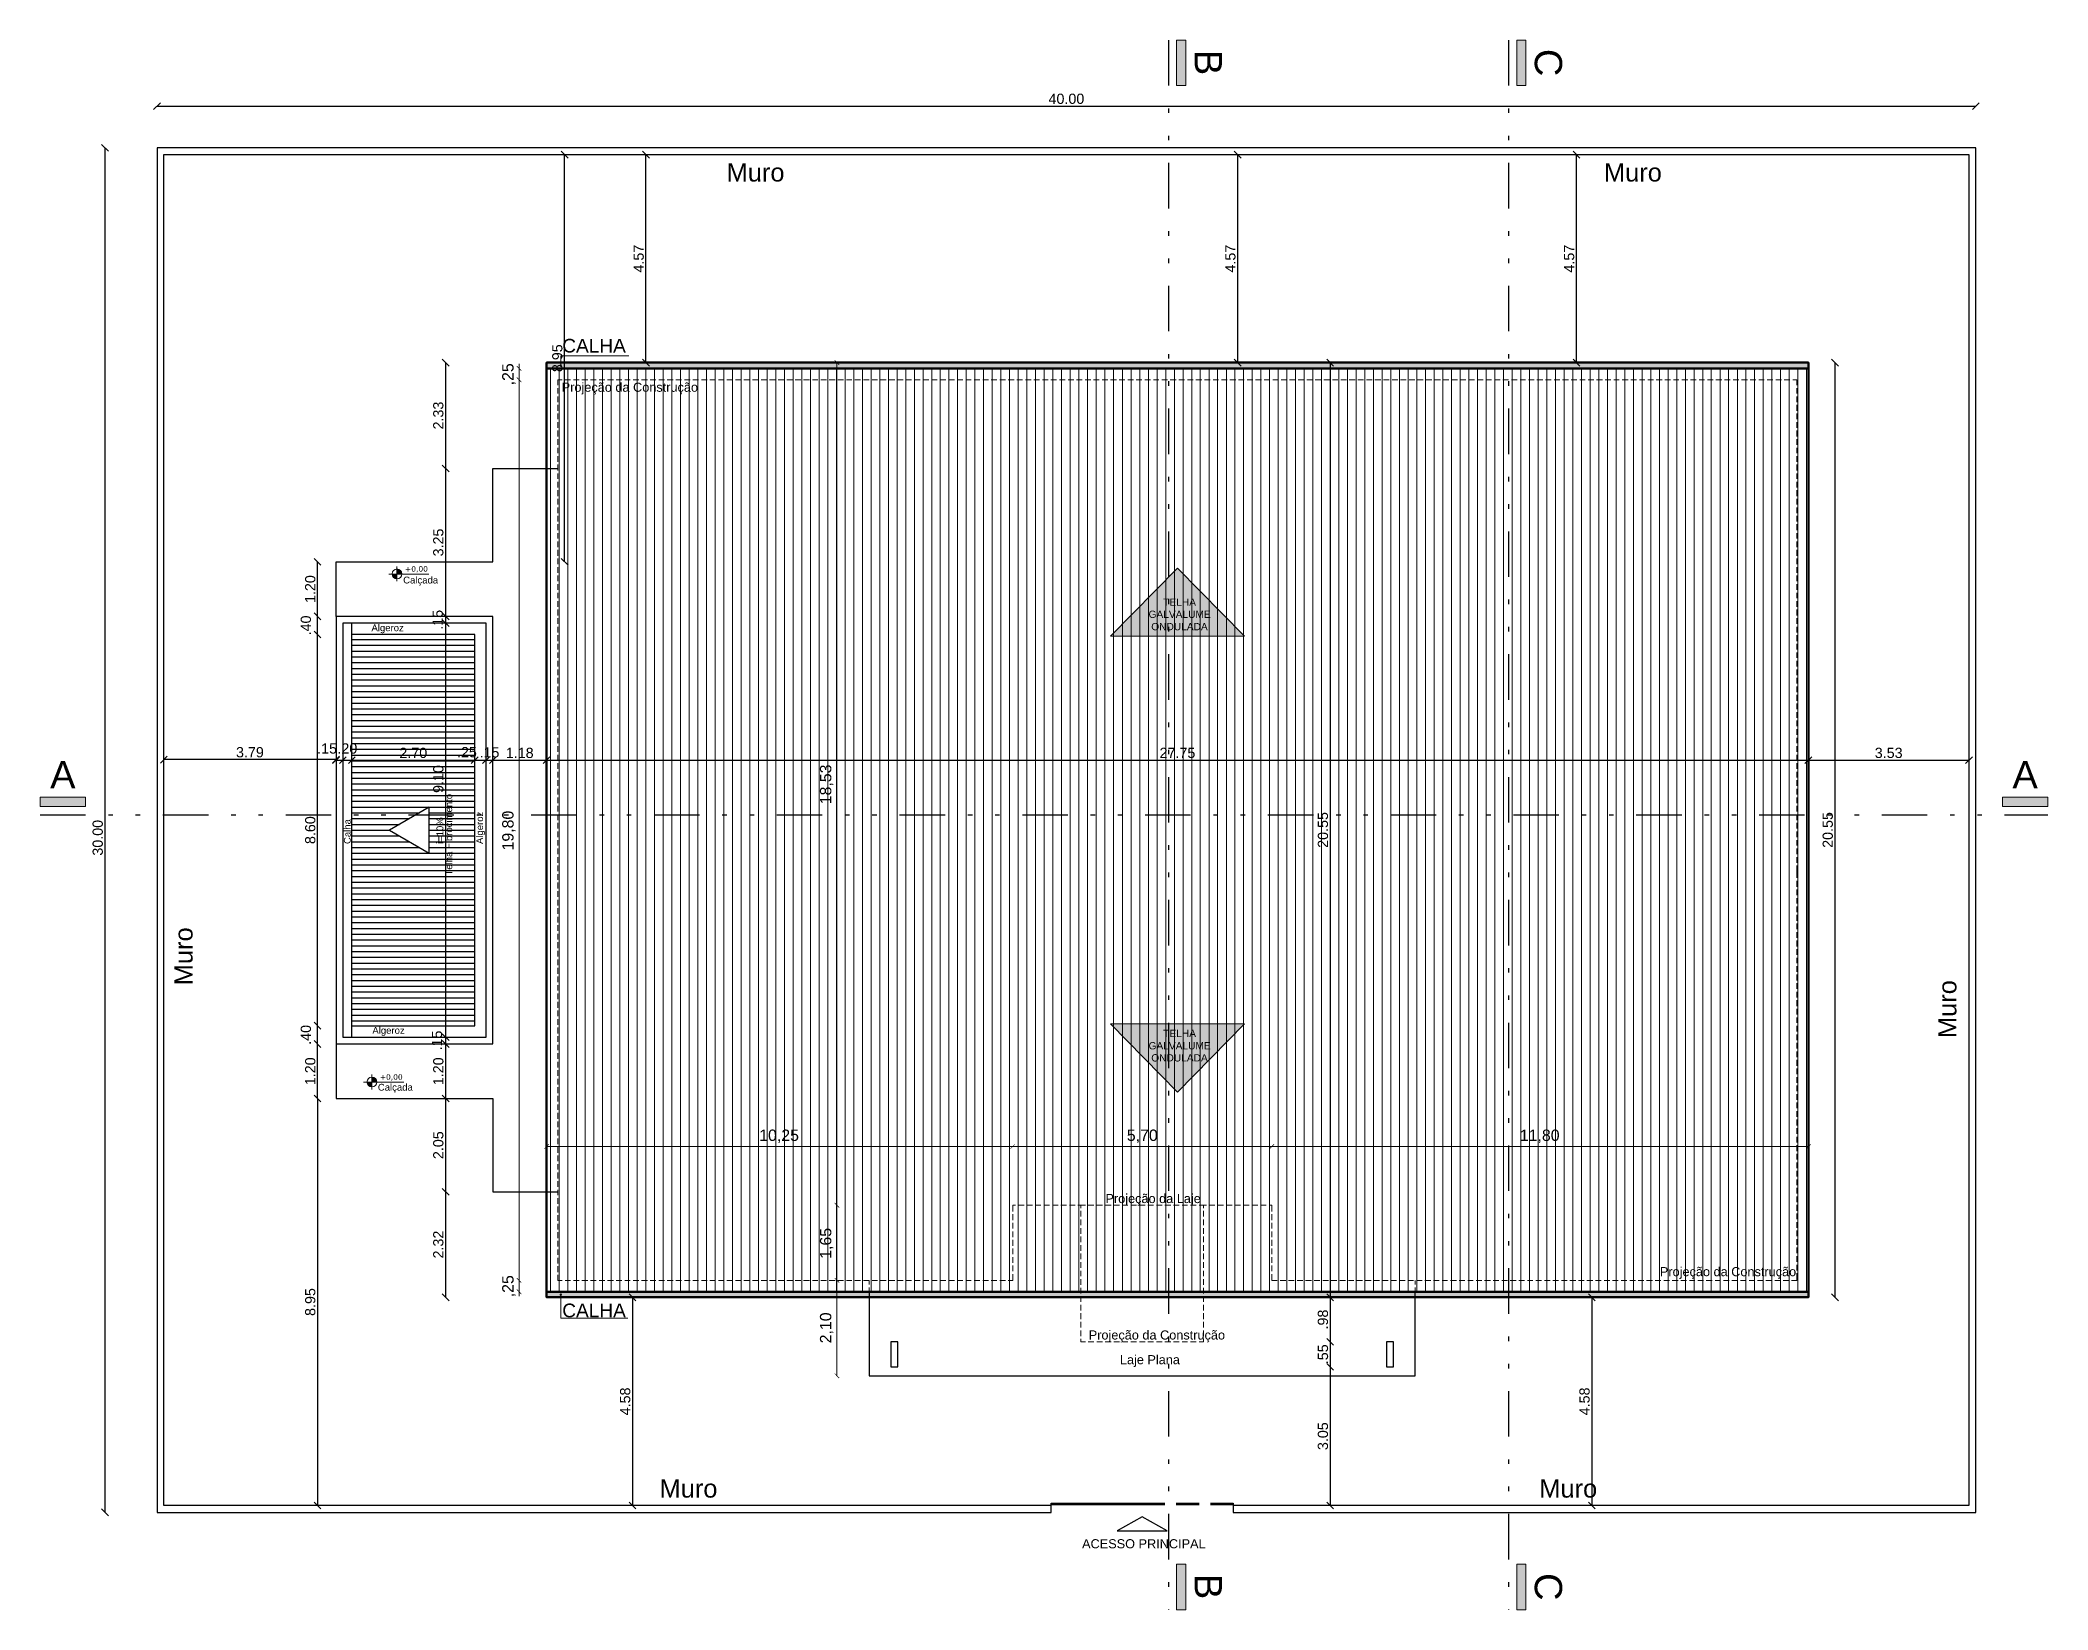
# Model space of a CAD drawing. Extents: x 3377 to 3790, y 1673 to 1846.
# Drawn here: x 3376.81 to 3420.96, y 1678.05 to 1712.56 of the extents above; entities that cross this region are included whole.
import ezdxf

# ---------------------------------------------------------------- set-up
doc = ezdxf.new("R2010")
doc.units = 0
doc.header["$LTSCALE"] = 2
doc.header["$PDMODE"] = 32
doc.linetypes.add('DIVIDE', pattern=[1.25, 0.5, -0.25, 0, -0.25, 0, -0.25])
doc.linetypes.add('HIDDEN', pattern=[0.375, 0.25, -0.125])
doc.layers.add('. TEXTO', color=7, linetype='Continuous', lineweight=0)
for name, color, linetype in [('A-PARED', 4, 'Continuous'), ('F-VT-GREIDE', 6, 'Continuous'), ('LCL - COTAS', 30, 'Continuous'), ('LCL-LINHACORTE', 3, 'DIVIDE'), ('PDF11_Text', 7, 'Continuous'), ('PDF11_Texto', 7, 'Continuous'), ('PDF5_0', 7, 'Continuous'), ('PDF5_13-CORTE', 7, 'Continuous'), ('PDF5_A-PROJEÇÃO', 7, 'Continuous'), ('PDF5_COTAS', 7, 'Continuous'), ('PDF5_Text', 7, 'Continuous'), ('PDF6_09-CORTE', 7, 'Continuous'), ('PDF6_I-DETALHES', 7, 'Continuous'), ('PDF6_Text', 7, 'Continuous'), ('PROIEZIONI_finissime', 251, 'Continuous')]:
    doc.layers.add(name, color=color, linetype=linetype)
doc.layers.add('PDF5_19-COBERTA', color=7, linetype='Continuous', true_color=0xb8b8b8)
doc.layers.add('PDF5_IND_FLUXO', color=7, linetype='Continuous', true_color=0xffffff)
doc.styles.add('75_R80', font='arial.ttf', dxfattribs={"height": 0.15})
doc.styles.add('Annotative', font='arial.ttf')
doc.styles.add('PDF Arial', font='arial.ttf')
doc.styles.add('PDF Verdana', font='verdana.ttf')
doc.styles.add('ROMANS', font='arial.ttf')
doc.dimstyles.new('1-150', dxfattribs={"dimscale": 1.5, "dimtxt": 0.15, "dimasz": 0.1, "dimexe": 0.05, "dimexo": 0.1, "dimgap": 0.03, "dimtad": 1, "dimzin": 5, "dimdsep": 46, "dimtxsty": 'ROMANS', "dimblk": 'OBLIQUE', "dimcen": 0, "dimse1": 1, "dimse2": 1, "dimclrd": 256, "dimclre": 256, "dimclrt": 2, "dimadec": 0, "dimazin": 0, "dimtfac": 1, "dimtofl": 0, "dimtmove": 2, "dimatfit": 3, "dimldrblk": 'OBLIQUE', "dimfxl": 0.04, "dimtolj": 1, "dimtzin": 1, "dimarcsym": 0})

msp = doc.modelspace()

# ---------------------------------------------------------------- texts
at = {"layer": '. TEXTO', "style": '75_R80'}
for s, p in [('Telha Fibrocimento', (3385.868, 1694.198)), ('Calha', (3383.637, 1694.89)), ('i=10%%%', (3385.673, 1694.89)), ('Algeroz', (3386.547, 1694.89))]:
    msp.add_text(s, height=0.15, rotation=90, dxfattribs=at).set_placement(p)
at = {"layer": 'PDF11_Text', "char_height": 0.3, "attachment_point": 7, "style": 'PDF Arial'}
for insert in [(3388.289, 1705.691), (3388.289, 1684.482)]:
    msp.add_mtext('CALHA', dxfattribs=dict(at, insert=insert))
at = {"layer": 'PDF5_Text', "attachment_point": 7, "style": 'PDF Arial'}
for s, insert, char_height in [('Muro', (3391.903, 1709.449), 0.4), ('Muro', (3411.196, 1709.449), 0.4), ('Projeção da Construção', (3388.277, 1704.771), 0.19998), ('TELHA', (3401.504, 1700.127), 0.16), ('GALVALUME', (3401.182, 1699.858), 0.16), ('ONDULADA', (3401.241, 1699.587), 0.16), ('GALVALUME', (3401.182, 1690.373), 0.16), ('TELHA', (3401.504, 1690.647), 0.16), ('ONDULADA', (3401.241, 1690.107), 0.16), ('10,25', (3392.62, 1688.316), 0.25), ('5,70', (3400.704, 1688.316), 0.25), ('11,80', (3409.346, 1688.316), 0.25), ('Projeção da Laje', (3400.234, 1686.935), 0.19998), ('Projeção da Construção', (3412.426, 1685.327), 0.19998), ('Projeção da Construção', (3399.866, 1683.935), 0.19998), ('Laje Plana', (3400.551, 1683.393), 0.2), ('Muro', (3390.428, 1680.516), 0.4), ('Muro', (3409.774, 1680.516), 0.4), ('ACESSO PRINCIPAL', (3399.72, 1679.404), 0.19998)]:
    msp.add_mtext(s, dxfattribs=dict(at, insert=insert, char_height=char_height))
at = {"layer": 'PDF5_Text', "attachment_point": 7, "rotation": 90, "style": 'PDF Arial'}
for s, insert, char_height in [(',25', (3387.264, 1704.973), 0.25), ('18,53', (3394.252, 1695.764), 0.25), ('19,80', (3387.264, 1694.748), 0.25), ('Muro', (3380.165, 1691.785), 0.4), ('Muro', (3418.952, 1690.624), 0.4), ('1,65', (3394.252, 1685.771), 0.25), (',25', (3387.264, 1684.925), 0.25), ('2,10', (3394.252, 1683.913), 0.25)]:
    msp.add_mtext(s, dxfattribs=dict(at, insert=insert, char_height=char_height))
at = {"layer": 'PDF6_Text', "char_height": 0.6, "attachment_point": 7, "rotation": 270, "style": 'PDF Arial'}
for s, insert in [('B', (3402.196, 1712.35)), ('C', (3409.666, 1712.371)), ('B', (3402.196, 1678.846)), ('C', (3409.666, 1678.863))]:
    msp.add_mtext(s, dxfattribs=dict(at, insert=insert))
at = {"layer": 'PDF6_Text', "attachment_point": 7}
for s, insert, char_height, style in [('+0,00', (3384.83, 1700.86), 0.12, 'PDF Verdana'), ('A', (3377.027, 1696.113), 0.6, 'PDF Arial'), ('A', (3420.178, 1696.113), 0.6, 'PDF Arial'), ('+0,00', (3384.275, 1689.689), 0.12, 'PDF Verdana')]:
    msp.add_mtext(s, dxfattribs=dict(at, insert=insert, char_height=char_height, style=style))
at = {"layer": 'PROIEZIONI_finissime', "color": 0, "style": '75_R80'}
for s, p in [('Calçada', (3384.79, 1700.618)), ('Algeroz', (3384.093, 1699.569)), ('Algeroz', (3384.113, 1690.718)), ('Calçada', (3384.233, 1689.468))]:
    msp.add_text(s, height=0.15, dxfattribs=at).set_placement(p)

# ---------------------------------------------------------------- blocks, each defined once
blk = doc.blocks.new('A$Cd4cf1590')
at = {"layer": 'PDF6_I-DETALHES', "lineweight": 0}
blk.add_lwpolyline([(0.885, 0.161), (0, 0.161)], close=True, dxfattribs=at)
blk.add_lwpolyline([(0.182, 0.326), (0.182, 0)], dxfattribs=at)
blk.add_circle((0.184, 0.163), 0.108, dxfattribs=at)
at = {"layer": 'PDF6_I-DETALHES', "transparency": 33554559}
for points in [[(0.182, 0.161), (0.076, 0.161), (0.182, 0.144)], [(0.076, 0.161), (0.182, 0.144), (0.076, 0.144)], [(0.182, 0.144), (0.076, 0.144), (0.182, 0.127)], [(0.076, 0.144), (0.182, 0.127), (0.08, 0.127)], [(0.182, 0.127), (0.08, 0.127), (0.182, 0.11)], [(0.08, 0.127), (0.182, 0.11), (0.089, 0.11)], [(0.182, 0.11), (0.089, 0.11), (0.182, 0.093)], [(0.089, 0.11), (0.182, 0.093), (0.102, 0.093)], [(0.182, 0.093), (0.102, 0.093), (0.182, 0.08)], [(0.102, 0.093), (0.182, 0.08), (0.114, 0.08)], [(0.182, 0.08), (0.114, 0.08), (0.182, 0.068)], [(0.114, 0.08), (0.182, 0.068), (0.131, 0.068)], [(0.182, 0.068), (0.131, 0.068), (0.182, 0.059)], [(0.131, 0.068), (0.182, 0.059), (0.148, 0.059)], [(0.182, 0.055), (0.165, 0.055), (0.148, 0.059)], [(0.148, 0.059), (0.182, 0.059), (0.182, 0.055)], [(0.182, 0.055), (0.182, 0.055), (0.165, 0.055)], [(0.182, 0.271), (0.203, 0.267), (0.182, 0.267)], [(0.203, 0.267), (0.182, 0.267), (0.224, 0.262)], [(0.182, 0.267), (0.224, 0.262), (0.182, 0.262)], [(0.224, 0.262), (0.182, 0.262), (0.241, 0.254)], [(0.182, 0.262), (0.241, 0.254), (0.182, 0.254)], [(0.241, 0.254), (0.182, 0.254), (0.258, 0.237)], [(0.182, 0.254), (0.258, 0.237), (0.182, 0.237)], [(0.258, 0.237), (0.182, 0.237), (0.271, 0.224)], [(0.182, 0.237), (0.271, 0.224), (0.182, 0.224)], [(0.271, 0.224), (0.182, 0.224), (0.284, 0.203)], [(0.182, 0.224), (0.284, 0.203), (0.182, 0.203)], [(0.284, 0.203), (0.182, 0.203), (0.288, 0.182)], [(0.182, 0.203), (0.288, 0.182), (0.182, 0.182)], [(0.288, 0.182), (0.182, 0.182), (0.292, 0.161)], [(0.182, 0.182), (0.292, 0.161), (0.182, 0.161)]]:
    blk.add_solid(points, dxfattribs=at)
blk = doc.blocks.new('_Oblique')
at = {"color": 0, "linetype": 'ByBlock', "lineweight": -2}
blk.add_line((-0.5, -0.5), (0.5, 0.5), dxfattribs=at)
blk = doc.blocks.new('*D845')
at = {"layer": 'Defpoints', "color": 0, "transparency": 16777216}
for p in [(3387.943, 1705.473), (3385.724, 1703.144), (3387.943, 1703.144)]:
    blk.add_point(p, dxfattribs=at)
at = {"layer": 'LCL - COTAS', "lineweight": -2, "transparency": 16777216}
blk.add_line((3385.724, 1705.473), (3385.724, 1703.144), dxfattribs=at)
at = {"layer": 'LCL - COTAS', "lineweight": -2, "transparency": 16777216, "xscale": 0.15, "yscale": 0.15, "zscale": 0.15}
for p, rotation in [((3385.724, 1705.473), 90), ((3385.724, 1703.144), 270)]:
    blk.add_blockref('_Oblique', p, dxfattribs=dict(at, rotation=rotation))
at = {"layer": 'LCL - COTAS', "color": 2, "transparency": 16777216, "insert": (3385.564, 1704.309), "char_height": 0.225, "attachment_point": 5, "rotation": 90, "style": 'Annotative'}
blk.add_mtext('\\A1;2.33', dxfattribs=at)
blk = doc.blocks.new('*D846')
at = {"layer": 'Defpoints', "color": 0, "transparency": 16777216}
for p in [(3387.943, 1703.144), (3385.724, 1699.895), (3385.724, 1699.895)]:
    blk.add_point(p, dxfattribs=at)
at = {"layer": 'LCL - COTAS', "lineweight": -2, "transparency": 16777216}
blk.add_line((3385.724, 1703.144), (3385.724, 1699.895), dxfattribs=at)
at = {"layer": 'LCL - COTAS', "lineweight": -2, "transparency": 16777216, "xscale": 0.15, "yscale": 0.15, "zscale": 0.15}
for p, rotation in [((3385.724, 1703.144), 90), ((3385.724, 1699.895), 270)]:
    blk.add_blockref('_Oblique', p, dxfattribs=dict(at, rotation=rotation))
at = {"layer": 'LCL - COTAS', "color": 2, "transparency": 16777216, "insert": (3385.564, 1701.519), "char_height": 0.225, "attachment_point": 5, "rotation": 90, "style": 'Annotative'}
blk.add_mtext('\\A1;3.25', dxfattribs=at)
blk = doc.blocks.new('*D847')
at = {"layer": 'Defpoints', "color": 0, "transparency": 16777216}
for p in [(3385.724, 1699.895), (3385.724, 1699.745), (3385.724, 1699.745)]:
    blk.add_point(p, dxfattribs=at)
at = {"layer": 'LCL - COTAS', "lineweight": -2, "transparency": 16777216}
blk.add_line((3385.724, 1699.895), (3385.724, 1699.745), dxfattribs=at)
at = {"layer": 'LCL - COTAS', "lineweight": -2, "transparency": 16777216, "xscale": 0.15, "yscale": 0.15, "zscale": 0.15}
for p, rotation in [((3385.724, 1699.895), 90), ((3385.724, 1699.745), 270)]:
    blk.add_blockref('_Oblique', p, dxfattribs=dict(at, rotation=rotation))
at = {"layer": 'LCL - COTAS', "color": 2, "transparency": 16777216, "insert": (3385.55, 1699.82), "char_height": 0.225, "attachment_point": 5, "rotation": 90, "style": 'Annotative'}
blk.add_mtext('\\A1;.15', dxfattribs=at)
blk = doc.blocks.new('*D848')
at = {"layer": 'Defpoints', "color": 0, "transparency": 16777216}
for p in [(3385.724, 1699.745), (3385.724, 1690.645), (3385.724, 1690.645)]:
    blk.add_point(p, dxfattribs=at)
at = {"layer": 'LCL - COTAS', "lineweight": -2, "transparency": 16777216}
blk.add_line((3385.724, 1699.745), (3385.724, 1690.645), dxfattribs=at)
at = {"layer": 'LCL - COTAS', "lineweight": -2, "transparency": 16777216, "xscale": 0.15, "yscale": 0.15, "zscale": 0.15}
for p, rotation in [((3385.724, 1699.745), 90), ((3385.724, 1690.645), 270)]:
    blk.add_blockref('_Oblique', p, dxfattribs=dict(at, rotation=rotation))
at = {"layer": 'LCL - COTAS', "color": 2, "transparency": 16777216, "insert": (3385.564, 1696.318), "char_height": 0.225, "attachment_point": 5, "rotation": 90, "style": 'Annotative'}
blk.add_mtext('\\A1;9.10', dxfattribs=at)
blk = doc.blocks.new('*D849')
at = {"layer": 'Defpoints', "color": 0, "transparency": 16777216}
for p in [(3385.724, 1690.645), (3385.724, 1690.495), (3385.724, 1690.495)]:
    blk.add_point(p, dxfattribs=at)
at = {"layer": 'LCL - COTAS', "lineweight": -2, "transparency": 16777216}
blk.add_line((3385.724, 1690.645), (3385.724, 1690.495), dxfattribs=at)
at = {"layer": 'LCL - COTAS', "lineweight": -2, "transparency": 16777216, "xscale": 0.15, "yscale": 0.15, "zscale": 0.15}
for p, rotation in [((3385.724, 1690.645), 90), ((3385.724, 1690.495), 270)]:
    blk.add_blockref('_Oblique', p, dxfattribs=dict(at, rotation=rotation))
at = {"layer": 'LCL - COTAS', "color": 2, "transparency": 16777216, "insert": (3385.535, 1690.57), "char_height": 0.225, "attachment_point": 5, "rotation": 90, "style": 'Annotative'}
blk.add_mtext('\\A1;.15', dxfattribs=at)
blk = doc.blocks.new('*D850')
at = {"layer": 'Defpoints', "color": 0, "transparency": 16777216}
for p in [(3385.724, 1690.495), (3385.724, 1689.294), (3385.724, 1689.294)]:
    blk.add_point(p, dxfattribs=at)
at = {"layer": 'LCL - COTAS', "lineweight": -2, "transparency": 16777216}
blk.add_line((3385.724, 1690.495), (3385.724, 1689.294), dxfattribs=at)
at = {"layer": 'LCL - COTAS', "lineweight": -2, "transparency": 16777216, "xscale": 0.15, "yscale": 0.15, "zscale": 0.15}
for p, rotation in [((3385.724, 1690.495), 90), ((3385.724, 1689.294), 270)]:
    blk.add_blockref('_Oblique', p, dxfattribs=dict(at, rotation=rotation))
at = {"layer": 'LCL - COTAS', "color": 2, "transparency": 16777216, "insert": (3385.564, 1689.894), "char_height": 0.225, "attachment_point": 5, "rotation": 90, "style": 'Annotative'}
blk.add_mtext('\\A1;1.20', dxfattribs=at)
blk = doc.blocks.new('*D851')
at = {"layer": 'Defpoints', "color": 0, "transparency": 16777216}
for p in [(3385.724, 1689.294), (3385.724, 1687.244), (3386.763, 1687.244)]:
    blk.add_point(p, dxfattribs=at)
at = {"layer": 'LCL - COTAS', "lineweight": -2, "transparency": 16777216}
blk.add_line((3385.724, 1689.294), (3385.724, 1687.244), dxfattribs=at)
at = {"layer": 'LCL - COTAS', "lineweight": -2, "transparency": 16777216, "xscale": 0.15, "yscale": 0.15, "zscale": 0.15}
for p, rotation in [((3385.724, 1689.294), 90), ((3385.724, 1687.244), 270)]:
    blk.add_blockref('_Oblique', p, dxfattribs=dict(at, rotation=rotation))
at = {"layer": 'LCL - COTAS', "color": 2, "transparency": 16777216, "insert": (3385.564, 1688.269), "char_height": 0.225, "attachment_point": 5, "rotation": 90, "style": 'Annotative'}
blk.add_mtext('\\A1;2.05', dxfattribs=at)
blk = doc.blocks.new('*D852')
at = {"layer": 'Defpoints', "color": 0, "transparency": 16777216}
for p in [(3382.908, 1690.494), (3383.313, 1690.494), (3383.313, 1689.294)]:
    blk.add_point(p, dxfattribs=at)
at = {"layer": 'LCL - COTAS', "lineweight": -2, "transparency": 16777216}
blk.add_line((3382.908, 1689.294), (3382.908, 1690.494), dxfattribs=at)
at = {"layer": 'LCL - COTAS', "lineweight": -2, "transparency": 16777216, "xscale": 0.15, "yscale": 0.15, "zscale": 0.15}
for p, rotation in [((3382.908, 1690.494), 90), ((3382.908, 1689.294), 270)]:
    blk.add_blockref('_Oblique', p, dxfattribs=dict(at, rotation=rotation))
at = {"layer": 'LCL - COTAS', "color": 2, "transparency": 16777216, "insert": (3382.748, 1689.894), "char_height": 0.225, "attachment_point": 5, "rotation": 90, "style": 'Annotative'}
blk.add_mtext('\\A1;1.20', dxfattribs=at)
blk = doc.blocks.new('*D853')
at = {"layer": 'Defpoints', "color": 0, "transparency": 16777216}
for p in [(3382.908, 1690.895), (3383.663, 1690.895), (3383.313, 1690.494)]:
    blk.add_point(p, dxfattribs=at)
at = {"layer": 'LCL - COTAS', "lineweight": -2, "transparency": 16777216}
blk.add_line((3382.908, 1690.494), (3382.908, 1690.895), dxfattribs=at)
at = {"layer": 'LCL - COTAS', "lineweight": -2, "transparency": 16777216, "xscale": 0.15, "yscale": 0.15, "zscale": 0.15}
for p, rotation in [((3382.908, 1690.895), 90), ((3382.908, 1690.494), 270)]:
    blk.add_blockref('_Oblique', p, dxfattribs=dict(at, rotation=rotation))
at = {"layer": 'LCL - COTAS', "color": 2, "transparency": 16777216, "insert": (3382.651, 1690.694), "char_height": 0.225, "attachment_point": 5, "rotation": 90, "style": 'Annotative'}
blk.add_mtext('\\A1;.40', dxfattribs=at)
blk = doc.blocks.new('*D854')
at = {"layer": 'Defpoints', "color": 0, "transparency": 16777216}
for p in [(3382.908, 1699.495), (3383.663, 1699.495), (3383.663, 1690.895)]:
    blk.add_point(p, dxfattribs=at)
at = {"layer": 'LCL - COTAS', "lineweight": -2, "transparency": 16777216}
blk.add_line((3382.908, 1690.895), (3382.908, 1699.495), dxfattribs=at)
at = {"layer": 'LCL - COTAS', "lineweight": -2, "transparency": 16777216, "xscale": 0.15, "yscale": 0.15, "zscale": 0.15}
for p, rotation in [((3382.908, 1699.495), 90), ((3382.908, 1690.895), 270)]:
    blk.add_blockref('_Oblique', p, dxfattribs=dict(at, rotation=rotation))
at = {"layer": 'LCL - COTAS', "color": 2, "transparency": 16777216, "insert": (3382.748, 1695.195), "char_height": 0.225, "attachment_point": 5, "rotation": 90, "style": 'Annotative'}
blk.add_mtext('\\A1;8.60', dxfattribs=at)
blk = doc.blocks.new('*D855')
at = {"layer": 'Defpoints', "color": 0, "transparency": 16777216}
for p in [(3382.908, 1699.895), (3383.671, 1699.895), (3383.663, 1699.495)]:
    blk.add_point(p, dxfattribs=at)
at = {"layer": 'LCL - COTAS', "lineweight": -2, "transparency": 16777216}
blk.add_line((3382.908, 1699.495), (3382.908, 1699.895), dxfattribs=at)
at = {"layer": 'LCL - COTAS', "lineweight": -2, "transparency": 16777216, "xscale": 0.15, "yscale": 0.15, "zscale": 0.15}
for p, rotation in [((3382.908, 1699.895), 90), ((3382.908, 1699.495), 270)]:
    blk.add_blockref('_Oblique', p, dxfattribs=dict(at, rotation=rotation))
at = {"layer": 'LCL - COTAS', "color": 2, "transparency": 16777216, "insert": (3382.651, 1699.695), "char_height": 0.225, "attachment_point": 5, "rotation": 90, "style": 'Annotative'}
blk.add_mtext('\\A1;.40', dxfattribs=at)
blk = doc.blocks.new('*D856')
at = {"layer": 'Defpoints', "color": 0, "transparency": 16777216}
for p in [(3382.908, 1701.094), (3383.313, 1701.094), (3383.671, 1699.895)]:
    blk.add_point(p, dxfattribs=at)
at = {"layer": 'LCL - COTAS', "lineweight": -2, "transparency": 16777216}
blk.add_line((3382.908, 1699.895), (3382.908, 1701.094), dxfattribs=at)
at = {"layer": 'LCL - COTAS', "lineweight": -2, "transparency": 16777216, "xscale": 0.15, "yscale": 0.15, "zscale": 0.15}
for p, rotation in [((3382.908, 1701.094), 90), ((3382.908, 1699.895), 270)]:
    blk.add_blockref('_Oblique', p, dxfattribs=dict(at, rotation=rotation))
at = {"layer": 'LCL - COTAS', "color": 2, "transparency": 16777216, "insert": (3382.748, 1700.494), "char_height": 0.225, "attachment_point": 5, "rotation": 90, "style": 'Annotative'}
blk.add_mtext('\\A1;1.20', dxfattribs=at)
blk = doc.blocks.new('*D857')
at = {"layer": 'Defpoints', "color": 0, "transparency": 16777216}
for p in [(3415.691, 1705.473), (3416.278, 1705.473), (3415.691, 1684.925)]:
    blk.add_point(p, dxfattribs=at)
at = {"layer": 'LCL - COTAS', "lineweight": -2, "transparency": 16777216}
blk.add_line((3416.278, 1684.925), (3416.278, 1705.473), dxfattribs=at)
at = {"layer": 'LCL - COTAS', "lineweight": -2, "transparency": 16777216, "xscale": 0.15, "yscale": 0.15, "zscale": 0.15}
for p, rotation in [((3416.278, 1705.473), 90), ((3416.278, 1684.925), 270)]:
    blk.add_blockref('_Oblique', p, dxfattribs=dict(at, rotation=rotation))
at = {"layer": 'LCL - COTAS', "color": 2, "transparency": 16777216, "insert": (3416.118, 1695.199), "char_height": 0.225, "attachment_point": 5, "rotation": 90, "style": 'Annotative'}
blk.add_mtext('\\A1;20.55', dxfattribs=at)
blk = doc.blocks.new('*D858')
at = {"layer": 'Defpoints', "color": 0, "transparency": 16777216}
for p in [(3383.463, 1696.732), (3383.313, 1695.195), (3383.463, 1695.195)]:
    blk.add_point(p, dxfattribs=at)
at = {"layer": 'LCL - COTAS', "lineweight": -2, "transparency": 16777216}
blk.add_line((3383.313, 1696.732), (3383.463, 1696.732), dxfattribs=at)
at = {"layer": 'LCL - COTAS', "lineweight": -2, "transparency": 16777216, "xscale": 0.15, "yscale": 0.15, "zscale": 0.15, "rotation": 180}
blk.add_blockref('_Oblique', (3383.313, 1696.732), dxfattribs=at)
at = {"layer": 'LCL - COTAS', "lineweight": -2, "transparency": 16777216, "xscale": 0.15, "yscale": 0.15, "zscale": 0.15}
blk.add_blockref('_Oblique', (3383.463, 1696.732), dxfattribs=at)
at = {"layer": 'LCL - COTAS', "color": 2, "transparency": 16777216, "insert": (3383.117, 1696.989), "char_height": 0.225, "attachment_point": 5, "style": 'Annotative'}
blk.add_mtext('\\A1;.15', dxfattribs=at)
blk = doc.blocks.new('*D859')
at = {"layer": 'Defpoints', "color": 0, "transparency": 16777216}
for p in [(3383.663, 1696.732), (3383.663, 1696.732), (3383.463, 1695.195)]:
    blk.add_point(p, dxfattribs=at)
at = {"layer": 'LCL - COTAS', "lineweight": -2, "transparency": 16777216}
blk.add_line((3383.463, 1696.732), (3383.663, 1696.732), dxfattribs=at)
at = {"layer": 'LCL - COTAS', "lineweight": -2, "transparency": 16777216, "xscale": 0.15, "yscale": 0.15, "zscale": 0.15, "rotation": 180}
blk.add_blockref('_Oblique', (3383.463, 1696.732), dxfattribs=at)
at = {"layer": 'LCL - COTAS', "lineweight": -2, "transparency": 16777216, "xscale": 0.15, "yscale": 0.15, "zscale": 0.15}
blk.add_blockref('_Oblique', (3383.663, 1696.732), dxfattribs=at)
at = {"layer": 'LCL - COTAS', "color": 2, "transparency": 16777216, "insert": (3383.563, 1696.989), "char_height": 0.225, "attachment_point": 5, "style": 'Annotative'}
blk.add_mtext('\\A1;.20', dxfattribs=at)
blk = doc.blocks.new('*D860')
at = {"layer": 'Defpoints', "color": 0, "transparency": 16777216}
for p in [(3383.663, 1696.732), (3386.363, 1696.732), (3386.363, 1696.732)]:
    blk.add_point(p, dxfattribs=at)
at = {"layer": 'LCL - COTAS', "lineweight": -2, "transparency": 16777216}
blk.add_line((3383.663, 1696.732), (3386.363, 1696.732), dxfattribs=at)
at = {"layer": 'LCL - COTAS', "lineweight": -2, "transparency": 16777216, "xscale": 0.15, "yscale": 0.15, "zscale": 0.15, "rotation": 180}
blk.add_blockref('_Oblique', (3383.663, 1696.732), dxfattribs=at)
at = {"layer": 'LCL - COTAS', "lineweight": -2, "transparency": 16777216, "xscale": 0.15, "yscale": 0.15, "zscale": 0.15}
blk.add_blockref('_Oblique', (3386.363, 1696.732), dxfattribs=at)
at = {"layer": 'LCL - COTAS', "color": 2, "transparency": 16777216, "insert": (3385.013, 1696.892), "char_height": 0.225, "attachment_point": 5, "style": 'Annotative'}
blk.add_mtext('\\A1;2.70', dxfattribs=at)
blk = doc.blocks.new('*D861')
at = {"layer": 'Defpoints', "color": 0, "transparency": 16777216}
for p in [(3386.363, 1696.732), (3386.613, 1696.732), (3386.613, 1696.732)]:
    blk.add_point(p, dxfattribs=at)
at = {"layer": 'LCL - COTAS', "lineweight": -2, "transparency": 16777216}
blk.add_line((3386.363, 1696.732), (3386.613, 1696.732), dxfattribs=at)
at = {"layer": 'LCL - COTAS', "lineweight": -2, "transparency": 16777216, "xscale": 0.15, "yscale": 0.15, "zscale": 0.15, "rotation": 180}
blk.add_blockref('_Oblique', (3386.363, 1696.732), dxfattribs=at)
at = {"layer": 'LCL - COTAS', "lineweight": -2, "transparency": 16777216, "xscale": 0.15, "yscale": 0.15, "zscale": 0.15}
blk.add_blockref('_Oblique', (3386.613, 1696.732), dxfattribs=at)
at = {"layer": 'LCL - COTAS', "color": 2, "transparency": 16777216, "insert": (3386.192, 1696.909), "char_height": 0.225, "attachment_point": 5, "style": 'Annotative'}
blk.add_mtext('\\A1;.25', dxfattribs=at)
blk = doc.blocks.new('*D862')
at = {"layer": 'Defpoints', "color": 0, "transparency": 16777216}
for p in [(3386.613, 1696.732), (3386.763, 1696.732), (3386.763, 1696.732)]:
    blk.add_point(p, dxfattribs=at)
at = {"layer": 'LCL - COTAS', "lineweight": -2, "transparency": 16777216}
blk.add_line((3386.613, 1696.732), (3386.763, 1696.732), dxfattribs=at)
at = {"layer": 'LCL - COTAS', "lineweight": -2, "transparency": 16777216, "xscale": 0.15, "yscale": 0.15, "zscale": 0.15, "rotation": 180}
blk.add_blockref('_Oblique', (3386.613, 1696.732), dxfattribs=at)
at = {"layer": 'LCL - COTAS', "lineweight": -2, "transparency": 16777216, "xscale": 0.15, "yscale": 0.15, "zscale": 0.15}
blk.add_blockref('_Oblique', (3386.763, 1696.732), dxfattribs=at)
at = {"layer": 'LCL - COTAS', "color": 2, "transparency": 16777216, "insert": (3386.688, 1696.903), "char_height": 0.225, "attachment_point": 5, "style": 'Annotative'}
blk.add_mtext('\\A1;.15', dxfattribs=at)
blk = doc.blocks.new('*D863')
at = {"layer": 'Defpoints', "color": 0, "transparency": 16777216}
for p in [(3386.763, 1696.732), (3387.943, 1696.732), (3387.943, 1696.732)]:
    blk.add_point(p, dxfattribs=at)
at = {"layer": 'LCL - COTAS', "lineweight": -2, "transparency": 16777216}
blk.add_line((3386.763, 1696.732), (3387.943, 1696.732), dxfattribs=at)
at = {"layer": 'LCL - COTAS', "lineweight": -2, "transparency": 16777216, "xscale": 0.15, "yscale": 0.15, "zscale": 0.15, "rotation": 180}
blk.add_blockref('_Oblique', (3386.763, 1696.732), dxfattribs=at)
at = {"layer": 'LCL - COTAS', "lineweight": -2, "transparency": 16777216, "xscale": 0.15, "yscale": 0.15, "zscale": 0.15}
blk.add_blockref('_Oblique', (3387.943, 1696.732), dxfattribs=at)
at = {"layer": 'LCL - COTAS', "color": 2, "transparency": 16777216, "insert": (3387.353, 1696.892), "char_height": 0.225, "attachment_point": 5, "style": 'Annotative'}
blk.add_mtext('\\A1;1.18', dxfattribs=at)
blk = doc.blocks.new('*D864')
at = {"layer": 'Defpoints', "color": 0, "transparency": 16777216}
for p in [(3387.943, 1696.732), (3415.691, 1696.732), (3415.691, 1696.732)]:
    blk.add_point(p, dxfattribs=at)
at = {"layer": 'LCL - COTAS', "lineweight": -2, "transparency": 16777216}
blk.add_line((3387.943, 1696.732), (3415.691, 1696.732), dxfattribs=at)
at = {"layer": 'LCL - COTAS', "lineweight": -2, "transparency": 16777216, "xscale": 0.15, "yscale": 0.15, "zscale": 0.15, "rotation": 180}
blk.add_blockref('_Oblique', (3387.943, 1696.732), dxfattribs=at)
at = {"layer": 'LCL - COTAS', "lineweight": -2, "transparency": 16777216, "xscale": 0.15, "yscale": 0.15, "zscale": 0.15}
blk.add_blockref('_Oblique', (3415.691, 1696.732), dxfattribs=at)
at = {"layer": 'LCL - COTAS', "color": 2, "transparency": 16777216, "insert": (3401.817, 1696.892), "char_height": 0.225, "attachment_point": 5, "style": 'Annotative'}
blk.add_mtext('\\A1;27.75', dxfattribs=at)
blk = doc.blocks.new('*D902')
at = {"layer": 'Defpoints', "color": 0, "transparency": 16777216}
for p in [(3404.896, 1705.473), (3405.177, 1684.925), (3405.177, 1684.925)]:
    blk.add_point(p, dxfattribs=at)
at = {"layer": 'LCL - COTAS', "lineweight": -2, "transparency": 16777216}
blk.add_line((3405.177, 1705.473), (3405.177, 1684.925), dxfattribs=at)
at = {"layer": 'LCL - COTAS', "lineweight": -2, "transparency": 16777216, "xscale": 0.15, "yscale": 0.15, "zscale": 0.15}
for p, rotation in [((3405.177, 1705.473), 90), ((3405.177, 1684.925), 270)]:
    blk.add_blockref('_Oblique', p, dxfattribs=dict(at, rotation=rotation))
at = {"layer": 'LCL - COTAS', "color": 2, "transparency": 16777216, "insert": (3405.017, 1695.199), "char_height": 0.225, "attachment_point": 5, "rotation": 90, "style": 'Annotative'}
blk.add_mtext('\\A1;20.55', dxfattribs=at)
blk = doc.blocks.new('*D903')
at = {"layer": 'Defpoints', "color": 0, "transparency": 16777216}
for p in [(3405.177, 1684.925), (3405.177, 1683.947), (3406.417, 1683.947)]:
    blk.add_point(p, dxfattribs=at)
at = {"layer": 'LCL - COTAS', "lineweight": -2, "transparency": 16777216}
blk.add_line((3405.177, 1684.925), (3405.177, 1683.947), dxfattribs=at)
at = {"layer": 'LCL - COTAS', "lineweight": -2, "transparency": 16777216, "xscale": 0.15, "yscale": 0.15, "zscale": 0.15}
for p, rotation in [((3405.177, 1684.925), 90), ((3405.177, 1683.947), 270)]:
    blk.add_blockref('_Oblique', p, dxfattribs=dict(at, rotation=rotation))
at = {"layer": 'LCL - COTAS', "color": 2, "transparency": 16777216, "insert": (3405.017, 1684.436), "char_height": 0.225, "attachment_point": 5, "rotation": 90, "style": 'Annotative'}
blk.add_mtext('\\A1;.98', dxfattribs=at)
blk = doc.blocks.new('*D904')
at = {"layer": 'Defpoints', "color": 0, "transparency": 16777216}
for p in [(3406.417, 1683.947), (3405.177, 1683.397), (3406.417, 1683.397)]:
    blk.add_point(p, dxfattribs=at)
at = {"layer": 'LCL - COTAS', "lineweight": -2, "transparency": 16777216}
blk.add_line((3405.177, 1683.947), (3405.177, 1683.397), dxfattribs=at)
at = {"layer": 'LCL - COTAS', "lineweight": -2, "transparency": 16777216, "xscale": 0.15, "yscale": 0.15, "zscale": 0.15}
for p, rotation in [((3405.177, 1683.947), 90), ((3405.177, 1683.397), 270)]:
    blk.add_blockref('_Oblique', p, dxfattribs=dict(at, rotation=rotation))
at = {"layer": 'LCL - COTAS', "color": 2, "transparency": 16777216, "insert": (3405.018, 1683.672), "char_height": 0.225, "attachment_point": 5, "rotation": 90, "style": 'Annotative'}
blk.add_mtext('\\A1;.55', dxfattribs=at)
blk = doc.blocks.new('*D905')
at = {"layer": 'Defpoints', "color": 0, "transparency": 16777216}
for p in [(3406.417, 1683.397), (3405.149, 1680.347), (3405.177, 1680.347)]:
    blk.add_point(p, dxfattribs=at)
at = {"layer": 'LCL - COTAS', "lineweight": -2, "transparency": 16777216}
blk.add_line((3405.177, 1683.397), (3405.177, 1680.347), dxfattribs=at)
at = {"layer": 'LCL - COTAS', "lineweight": -2, "transparency": 16777216, "xscale": 0.15, "yscale": 0.15, "zscale": 0.15}
for p, rotation in [((3405.177, 1683.397), 90), ((3405.177, 1680.347), 270)]:
    blk.add_blockref('_Oblique', p, dxfattribs=dict(at, rotation=rotation))
at = {"layer": 'LCL - COTAS', "color": 2, "transparency": 16777216, "insert": (3405.017, 1681.872), "char_height": 0.225, "attachment_point": 5, "rotation": 90, "style": 'Annotative'}
blk.add_mtext('\\A1;3.05', dxfattribs=at)
blk = doc.blocks.new('*D908')
at = {"layer": 'Defpoints', "color": 0, "transparency": 16777216}
for p in [(3403.142, 1710.046), (3403.162, 1710.046), (3404.896, 1705.473)]:
    blk.add_point(p, dxfattribs=at)
at = {"layer": 'LCL - COTAS', "lineweight": -2, "transparency": 16777216}
blk.add_line((3403.142, 1705.473), (3403.142, 1710.046), dxfattribs=at)
at = {"layer": 'LCL - COTAS', "lineweight": -2, "transparency": 16777216, "xscale": 0.15, "yscale": 0.15, "zscale": 0.15}
for p, rotation in [((3403.142, 1710.046), 90), ((3403.142, 1705.473), 270)]:
    blk.add_blockref('_Oblique', p, dxfattribs=dict(at, rotation=rotation))
at = {"layer": 'LCL - COTAS', "color": 2, "transparency": 16777216, "insert": (3402.982, 1707.759), "char_height": 0.225, "attachment_point": 5, "rotation": 90, "style": 'Annotative'}
blk.add_mtext('\\A1;4.57', dxfattribs=at)
blk = doc.blocks.new('*D909')
at = {"layer": 'Defpoints', "color": 0, "transparency": 16777216}
for p in [(3386.763, 1687.244), (3385.724, 1684.925), (3387.943, 1684.925)]:
    blk.add_point(p, dxfattribs=at)
at = {"layer": 'LCL - COTAS', "lineweight": -2, "transparency": 16777216}
blk.add_line((3385.724, 1687.244), (3385.724, 1684.925), dxfattribs=at)
at = {"layer": 'LCL - COTAS', "lineweight": -2, "transparency": 16777216, "xscale": 0.15, "yscale": 0.15, "zscale": 0.15}
for p, rotation in [((3385.724, 1687.244), 90), ((3385.724, 1684.925), 270)]:
    blk.add_blockref('_Oblique', p, dxfattribs=dict(at, rotation=rotation))
at = {"layer": 'LCL - COTAS', "color": 2, "transparency": 16777216, "insert": (3385.564, 1686.084), "char_height": 0.225, "attachment_point": 5, "rotation": 90, "style": 'Annotative'}
blk.add_mtext('\\A1;2.32', dxfattribs=at)
blk = doc.blocks.new('*D910')
at = {"layer": 'Defpoints', "color": 0, "transparency": 16777216}
for p in [(3387.943, 1684.925), (3389.833, 1680.347), (3389.874, 1680.347)]:
    blk.add_point(p, dxfattribs=at)
at = {"layer": 'LCL - COTAS', "lineweight": -2, "transparency": 16777216}
blk.add_line((3389.833, 1684.925), (3389.833, 1680.347), dxfattribs=at)
at = {"layer": 'LCL - COTAS', "lineweight": -2, "transparency": 16777216, "xscale": 0.15, "yscale": 0.15, "zscale": 0.15}
for p, rotation in [((3389.833, 1684.925), 90), ((3389.833, 1680.347), 270)]:
    blk.add_blockref('_Oblique', p, dxfattribs=dict(at, rotation=rotation))
at = {"layer": 'LCL - COTAS', "color": 2, "transparency": 16777216, "insert": (3389.673, 1682.636), "char_height": 0.225, "attachment_point": 5, "rotation": 90, "style": 'Annotative'}
blk.add_mtext('\\A1;4.58', dxfattribs=at)
blk = doc.blocks.new('*D911')
at = {"layer": 'Defpoints', "color": 0, "transparency": 16777216}
for p in [(3383.313, 1689.294), (3382.908, 1680.347), (3387.943, 1680.347)]:
    blk.add_point(p, dxfattribs=at)
at = {"layer": 'LCL - COTAS', "lineweight": -2, "transparency": 16777216}
blk.add_line((3382.908, 1689.294), (3382.908, 1680.347), dxfattribs=at)
at = {"layer": 'LCL - COTAS', "lineweight": -2, "transparency": 16777216, "xscale": 0.15, "yscale": 0.15, "zscale": 0.15}
for p, rotation in [((3382.908, 1689.294), 90), ((3382.908, 1680.347), 270)]:
    blk.add_blockref('_Oblique', p, dxfattribs=dict(at, rotation=rotation))
at = {"layer": 'LCL - COTAS', "color": 2, "transparency": 16777216, "insert": (3382.748, 1684.821), "char_height": 0.225, "attachment_point": 5, "rotation": 90, "style": 'Annotative'}
blk.add_mtext('\\A1;8.95', dxfattribs=at)
blk = doc.blocks.new('*D912')
at = {"layer": 'Defpoints', "color": 0, "transparency": 16777216}
for p in [(3379.527, 1697.601), (3379.527, 1696.746), (3383.313, 1695.195)]:
    blk.add_point(p, dxfattribs=at)
at = {"layer": 'LCL - COTAS', "lineweight": -2, "transparency": 16777216}
blk.add_line((3383.313, 1696.746), (3379.527, 1696.746), dxfattribs=at)
at = {"layer": 'LCL - COTAS', "lineweight": -2, "transparency": 16777216, "xscale": 0.15, "yscale": 0.15, "zscale": 0.15, "rotation": 180}
blk.add_blockref('_Oblique', (3379.527, 1696.746), dxfattribs=at)
at = {"layer": 'LCL - COTAS', "lineweight": -2, "transparency": 16777216, "xscale": 0.15, "yscale": 0.15, "zscale": 0.15}
blk.add_blockref('_Oblique', (3383.313, 1696.746), dxfattribs=at)
at = {"layer": 'LCL - COTAS', "color": 2, "transparency": 16777216, "insert": (3381.42, 1696.906), "char_height": 0.225, "attachment_point": 5, "style": 'Annotative'}
blk.add_mtext('\\A1;3.79', dxfattribs=at)
blk = doc.blocks.new('*D913')
at = {"layer": 'Defpoints', "color": 0, "transparency": 16777216}
for p in [(3390.13, 1710.046), (3390.381, 1710.046), (3387.943, 1705.473)]:
    blk.add_point(p, dxfattribs=at)
at = {"layer": 'LCL - COTAS', "lineweight": -2, "transparency": 16777216}
blk.add_line((3390.13, 1705.473), (3390.13, 1710.046), dxfattribs=at)
at = {"layer": 'LCL - COTAS', "lineweight": -2, "transparency": 16777216, "xscale": 0.15, "yscale": 0.15, "zscale": 0.15}
for p, rotation in [((3390.13, 1710.046), 90), ((3390.13, 1705.473), 270)]:
    blk.add_blockref('_Oblique', p, dxfattribs=dict(at, rotation=rotation))
at = {"layer": 'LCL - COTAS', "color": 2, "transparency": 16777216, "insert": (3389.97, 1707.759), "char_height": 0.225, "attachment_point": 5, "rotation": 90, "style": 'Annotative'}
blk.add_mtext('\\A1;4.57', dxfattribs=at)
blk = doc.blocks.new('*D914')
at = {"layer": 'Defpoints', "color": 0, "transparency": 16777216}
for p in [(3388.34, 1710.046), (3388.344, 1710.046), (3383.313, 1701.094)]:
    blk.add_point(p, dxfattribs=at)
at = {"layer": 'LCL - COTAS', "lineweight": -2, "transparency": 16777216}
blk.add_line((3388.34, 1701.094), (3388.34, 1710.046), dxfattribs=at)
at = {"layer": 'LCL - COTAS', "lineweight": -2, "transparency": 16777216, "xscale": 0.15, "yscale": 0.15, "zscale": 0.15}
for p, rotation in [((3388.34, 1710.046), 90), ((3388.34, 1701.094), 270)]:
    blk.add_blockref('_Oblique', p, dxfattribs=dict(at, rotation=rotation))
at = {"layer": 'LCL - COTAS', "color": 2, "transparency": 16777216, "insert": (3388.181, 1705.57), "char_height": 0.225, "attachment_point": 5, "rotation": 90, "style": 'Annotative'}
blk.add_mtext('\\A1;8.95', dxfattribs=at)
blk = doc.blocks.new('*D915')
at = {"layer": 'Defpoints', "color": 0, "transparency": 16777216}
for p in [(3410.408, 1710.046), (3410.591, 1710.046), (3415.691, 1705.473)]:
    blk.add_point(p, dxfattribs=at)
at = {"layer": 'LCL - COTAS', "lineweight": -2, "transparency": 16777216}
blk.add_line((3410.591, 1705.473), (3410.591, 1710.046), dxfattribs=at)
at = {"layer": 'LCL - COTAS', "lineweight": -2, "transparency": 16777216, "xscale": 0.15, "yscale": 0.15, "zscale": 0.15}
for p, rotation in [((3410.591, 1710.046), 90), ((3410.591, 1705.473), 270)]:
    blk.add_blockref('_Oblique', p, dxfattribs=dict(at, rotation=rotation))
at = {"layer": 'LCL - COTAS', "color": 2, "transparency": 16777216, "insert": (3410.431, 1707.759), "char_height": 0.225, "attachment_point": 5, "rotation": 90, "style": 'Annotative'}
blk.add_mtext('\\A1;4.57', dxfattribs=at)
blk = doc.blocks.new('*D916')
at = {"layer": 'Defpoints', "color": 0, "transparency": 16777216}
for p in [(3415.691, 1684.925), (3410.748, 1680.347), (3410.93, 1680.347)]:
    blk.add_point(p, dxfattribs=at)
at = {"layer": 'LCL - COTAS', "lineweight": -2, "transparency": 16777216}
blk.add_line((3410.93, 1684.925), (3410.93, 1680.347), dxfattribs=at)
at = {"layer": 'LCL - COTAS', "lineweight": -2, "transparency": 16777216, "xscale": 0.15, "yscale": 0.15, "zscale": 0.15}
for p, rotation in [((3410.93, 1684.925), 90), ((3410.93, 1680.347), 270)]:
    blk.add_blockref('_Oblique', p, dxfattribs=dict(at, rotation=rotation))
at = {"layer": 'LCL - COTAS', "color": 2, "transparency": 16777216, "insert": (3410.77, 1682.636), "char_height": 0.225, "attachment_point": 5, "rotation": 90, "style": 'Annotative'}
blk.add_mtext('\\A1;4.58', dxfattribs=at)
blk = doc.blocks.new('*D972')
at = {"layer": 'Defpoints', "color": 0, "transparency": 16777216}
for p in [(3378.234, 1710.196), (3379.377, 1710.196), (3379.377, 1680.197)]:
    blk.add_point(p, dxfattribs=at)
at = {"layer": 'LCL - COTAS', "lineweight": -2, "transparency": 16777216}
blk.add_line((3378.234, 1680.197), (3378.234, 1710.196), dxfattribs=at)
at = {"layer": 'LCL - COTAS', "lineweight": -2, "transparency": 16777216, "xscale": 0.15, "yscale": 0.15, "zscale": 0.15}
for p, rotation in [((3378.234, 1710.196), 90), ((3378.234, 1680.197), 270)]:
    blk.add_blockref('_Oblique', p, dxfattribs=dict(at, rotation=rotation))
at = {"layer": 'LCL - COTAS', "color": 2, "transparency": 16777216, "insert": (3378.074, 1695.027), "char_height": 0.225, "attachment_point": 5, "rotation": 90, "style": 'Annotative'}
blk.add_mtext('\\A1;30.00', dxfattribs=at)
blk = doc.blocks.new('*D973')
at = {"layer": 'Defpoints', "color": 0, "transparency": 16777216}
for p in [(3419.372, 1711.112), (3379.377, 1710.196), (3419.372, 1710.196)]:
    blk.add_point(p, dxfattribs=at)
at = {"layer": 'LCL - COTAS', "lineweight": -2, "transparency": 16777216}
blk.add_line((3379.377, 1711.112), (3419.372, 1711.112), dxfattribs=at)
at = {"layer": 'LCL - COTAS', "lineweight": -2, "transparency": 16777216, "xscale": 0.15, "yscale": 0.15, "zscale": 0.15, "rotation": 180}
blk.add_blockref('_Oblique', (3379.377, 1711.112), dxfattribs=at)
at = {"layer": 'LCL - COTAS', "lineweight": -2, "transparency": 16777216, "xscale": 0.15, "yscale": 0.15, "zscale": 0.15}
blk.add_blockref('_Oblique', (3419.372, 1711.112), dxfattribs=at)
at = {"layer": 'LCL - COTAS', "color": 2, "transparency": 16777216, "insert": (3399.375, 1711.272), "char_height": 0.225, "attachment_point": 5, "style": 'Annotative'}
blk.add_mtext('\\A1;40.00', dxfattribs=at)
blk = doc.blocks.new('*D974')
at = {"layer": 'Defpoints', "color": 0, "transparency": 16777216}
for p in [(3415.691, 1696.732), (3419.222, 1696.732), (3419.222, 1696.396)]:
    blk.add_point(p, dxfattribs=at)
at = {"layer": 'LCL - COTAS', "lineweight": -2, "transparency": 16777216}
blk.add_line((3415.691, 1696.732), (3419.222, 1696.732), dxfattribs=at)
at = {"layer": 'LCL - COTAS', "lineweight": -2, "transparency": 16777216, "xscale": 0.15, "yscale": 0.15, "zscale": 0.15, "rotation": 180}
blk.add_blockref('_Oblique', (3415.691, 1696.732), dxfattribs=at)
at = {"layer": 'LCL - COTAS', "lineweight": -2, "transparency": 16777216, "xscale": 0.15, "yscale": 0.15, "zscale": 0.15}
blk.add_blockref('_Oblique', (3419.222, 1696.732), dxfattribs=at)
at = {"layer": 'LCL - COTAS', "color": 2, "transparency": 16777216, "insert": (3417.457, 1696.892), "char_height": 0.225, "attachment_point": 5, "style": 'Annotative'}
blk.add_mtext('\\A1;3.53', dxfattribs=at)

# ---------------------------------------------------------------- dimensions: what is measured, and where the dimension line sits
at = {"layer": 'LCL - COTAS'}
for base, p1, p2, picture, middle in [((3419.372441327, 1711.111888177), (3379.377441327, 1710.195814102), (3419.372441327, 1710.195814102), '*D973', (3399.374941327, 1711.2717671)), ((3379.527, 1696.746), (3383.313, 1695.195), (3379.527, 1697.601), '*D912', (3381.42, 1696.906)), ((3383.663, 1696.732), (3383.463, 1695.195), (3383.663, 1696.732), '*D859', (3383.563, 1696.989)), ((3386.363, 1696.732), (3383.663, 1696.732), (3386.363, 1696.732), '*D860', (3385.013, 1696.892)), ((3387.943, 1696.732), (3386.763, 1696.732), (3387.943, 1696.732), '*D863', (3387.353, 1696.892)), ((3415.691, 1696.732), (3387.943, 1696.732), (3415.691, 1696.732), '*D864', (3401.817, 1696.892)), ((3419.222, 1696.732), (3415.691, 1696.732), (3419.222, 1696.396), '*D974', (3417.457, 1696.892))]:
    dim = msp.add_linear_dim(base=base, p1=p1, p2=p2, dimstyle='1-150', override={"dimtxsty": 'Annotative'}, dxfattribs=at)
    dim.commit()
    dim.dimension.update_dxf_attribs({"geometry": picture, "text_midpoint": middle})
for base, p1, p2, picture, middle in [((3378.234, 1710.196), (3379.377, 1680.197), (3379.377, 1710.196), '*D972', (3378.074, 1695.027)), ((3385.724, 1699.745), (3385.724, 1699.895), (3385.724, 1699.745), '*D847', (3385.55, 1699.82)), ((3385.724, 1690.645), (3385.724, 1699.745), (3385.724, 1690.645), '*D848', (3385.564, 1696.318)), ((3385.724, 1690.495), (3385.724, 1690.645), (3385.724, 1690.495), '*D849', (3385.535, 1690.57))]:
    dim = msp.add_linear_dim(base=base, p1=p1, p2=p2, angle=90, dimstyle='1-150', override={"dimtxsty": 'Annotative'}, dxfattribs=at)
    dim.commit()
    dim.dimension.update_dxf_attribs({"geometry": picture, "text_midpoint": middle, "dimtype": 160})
for base, p1, p2, picture, middle in [((3388.34, 1710.046), (3383.313, 1701.094), (3388.344, 1710.046), '*D914', (3388.181, 1705.57)), ((3390.13, 1710.046), (3387.943, 1705.473), (3390.381, 1710.046), '*D913', (3389.97, 1707.759)), ((3403.142, 1710.046), (3404.896, 1705.473), (3403.162, 1710.046), '*D908', (3402.982, 1707.759)), ((3410.591, 1710.046), (3415.691, 1705.473), (3410.408, 1710.046), '*D915', (3410.431, 1707.759)), ((3385.724, 1703.144), (3387.943, 1705.473), (3387.943, 1703.144), '*D845', (3385.564, 1704.309)), ((3405.177, 1684.925), (3404.896, 1705.473), (3405.177, 1684.925), '*D902', (3405.017, 1695.199)), ((3416.278, 1705.473), (3415.691, 1684.925), (3415.691, 1705.473), '*D857', (3416.118, 1695.199)), ((3385.724, 1699.895), (3387.943, 1703.144), (3385.724, 1699.895), '*D846', (3385.564, 1701.519)), ((3382.908, 1701.094), (3383.671, 1699.895), (3383.313, 1701.094), '*D856', (3382.748, 1700.494)), ((3382.908, 1699.895), (3383.663, 1699.495), (3383.671, 1699.895), '*D855', (3382.651, 1699.695)), ((3382.908, 1699.495), (3383.663, 1690.895), (3383.663, 1699.495), '*D854', (3382.748, 1695.195)), ((3382.908, 1690.895), (3383.313, 1690.494), (3383.663, 1690.895), '*D853', (3382.651, 1690.694)), ((3382.908, 1690.494), (3383.313, 1689.294), (3383.313, 1690.494), '*D852', (3382.748, 1689.894)), ((3385.724, 1689.294), (3385.724, 1690.495), (3385.724, 1689.294), '*D850', (3385.564, 1689.894)), ((3382.908, 1680.347), (3383.313, 1689.294), (3387.943, 1680.347), '*D911', (3382.748, 1684.821)), ((3385.724, 1687.244), (3385.724, 1689.294), (3386.763, 1687.244), '*D851', (3385.564, 1688.269)), ((3385.724, 1684.925), (3386.763, 1687.244), (3387.943, 1684.925), '*D909', (3385.564, 1686.084)), ((3389.833, 1680.347), (3387.943, 1684.925), (3389.874, 1680.347), '*D910', (3389.673, 1682.636)), ((3405.177, 1683.947), (3405.177, 1684.925), (3406.417, 1683.947), '*D903', (3405.017, 1684.436)), ((3410.93, 1680.347), (3415.691, 1684.925), (3410.748, 1680.347), '*D916', (3410.77, 1682.636)), ((3405.177, 1683.397), (3406.417, 1683.947), (3406.417, 1683.397), '*D904', (3405.018, 1683.672)), ((3405.177, 1680.347), (3406.417, 1683.397), (3405.149, 1680.347), '*D905', (3405.017, 1681.872))]:
    dim = msp.add_linear_dim(base=base, p1=p1, p2=p2, angle=90, dimstyle='1-150', override={"dimtxsty": 'Annotative'}, dxfattribs=at)
    dim.commit()
    dim.dimension.update_dxf_attribs({"geometry": picture, "text_midpoint": middle})
for base, p1, p2, picture, middle in [((3383.463, 1696.732), (3383.313, 1695.195), (3383.463, 1695.195), '*D858', (3383.117, 1696.989)), ((3386.613, 1696.732), (3386.363, 1696.732), (3386.613, 1696.732), '*D861', (3386.192, 1696.909)), ((3386.763, 1696.732), (3386.613, 1696.732), (3386.763, 1696.732), '*D862', (3386.688, 1696.903))]:
    dim = msp.add_linear_dim(base=base, p1=p1, p2=p2, dimstyle='1-150', override={"dimtxsty": 'Annotative'}, dxfattribs=at)
    dim.commit()
    dim.dimension.update_dxf_attribs({"geometry": picture, "text_midpoint": middle, "dimtype": 160})

# ---------------------------------------------------------------- hatches: boundary and pattern name
at = {"true_color": 0x00adad}
h = msp.add_hatch(color=134, dxfattribs=at)
h.dxf.hatch_style = 1
h.paths.add_polyline_path([(3415.691, 1705.473), (3387.943, 1705.473), (3387.943, 1705.346), (3415.691, 1705.346)])
h = msp.add_hatch(color=134, dxfattribs=at)
h.dxf.hatch_style = 1
h.paths.add_polyline_path([(3415.691, 1685.047), (3387.943, 1685.047), (3387.943, 1684.925), (3415.691, 1684.925)])
at = {"layer": 'A-PARED'}
h = msp.add_hatch(dxfattribs=at)
h.set_pattern_fill('LINE', color=8, scale=0.04, angle=180, double=1)
h.set_pattern_definition([(180, (3386.36299, 1695.19465), (-4e-17, -0.127), [])])
h.paths.add_polyline_path([(3386.363, 1699.495), (3383.663, 1699.495), (3383.663, 1690.895), (3386.363, 1690.895)])
h.paths.add_polyline_path([(3385.363, 1695.699), (3385.363, 1694.69), (3384.49, 1695.195)], flags=16)

# ---------------------------------------------------------------- linework, layer by layer
at = {"color": 1}
msp.add_line((3383.663, 1690.895), (3383.663, 1699.495), dxfattribs=at)
for points in [[(3387.943, 1705.346), (3387.943, 1705.473), (3415.691, 1705.473), (3415.691, 1705.346), (3387.943, 1705.346)], [(3383.313, 1699.894), (3383.313, 1701.094), (3386.763, 1701.094), (3386.763, 1703.144), (3388.193, 1703.144)], [(3383.313, 1690.494), (3383.313, 1689.294), (3386.763, 1689.294), (3386.763, 1687.244), (3388.193, 1687.244)], [(3387.943, 1684.925), (3387.943, 1685.047), (3415.691, 1685.047), (3415.691, 1684.925), (3387.943, 1684.925)]]:
    msp.add_lwpolyline(points)
msp.add_lwpolyline([(3384.49, 1695.195), (3385.363, 1694.69), (3385.363, 1695.699)], close=True, dxfattribs=at)
at = {"layer": 'A-PARED'}
for points in [[(3386.763, 1690.495), (3386.763, 1699.895), (3383.313, 1699.895), (3383.313, 1690.495)], [(3386.613, 1690.645), (3386.613, 1699.745), (3383.463, 1699.745), (3383.463, 1690.645)]]:
    msp.add_lwpolyline(points, close=True, dxfattribs=at)
at = {"layer": 'A-PARED', "color": 2}
msp.add_lwpolyline([(3383.663, 1690.645), (3383.663, 1690.895), (3386.363, 1690.895), (3386.363, 1699.495), (3383.663, 1699.495), (3383.663, 1699.745)], dxfattribs=at)
at = {"layer": 'F-VT-GREIDE'}
msp.add_lwpolyline([(3403.042, 1680.197), (3419.372, 1680.197), (3419.372, 1710.196), (3379.377, 1710.196), (3379.377, 1680.197), (3399.042, 1680.197), (3399.042, 1680.347), (3379.527, 1680.347), (3379.527, 1710.046), (3419.222, 1710.046), (3419.222, 1680.347), (3403.042, 1680.347)], close=True, dxfattribs=at)
at = {"layer": 'F-VT-GREIDE', "color": 2}
for points in [[(3399.042, 1680.397), (3401.042, 1680.397), (3401.042, 1680.36), (3399.042, 1680.36)], [(3401.594, 1679.788), (3401.042, 1680.1), (3400.491, 1679.788)]]:
    msp.add_lwpolyline(points, close=True, dxfattribs=at)
at = {"layer": 'F-VT-GREIDE', "color": 1, "linetype": 'HIDDEN'}
msp.add_lwpolyline([(3401.042, 1680.397), (3403.042, 1680.397), (3403.042, 1680.36), (3401.042, 1680.36)], close=True, dxfattribs=at)
at = {"layer": 'LCL-LINHACORTE'}
for p, q in [((3401.618, 1712.562), (3401.618, 1678.054)), ((3409.094, 1712.562), (3409.094, 1678.054)), ((3376.807, 1695.53), (3420.957, 1695.53))]:
    msp.add_line(p, q, dxfattribs=at)
at = {"layer": 'PDF11_Texto', "lineweight": 0}
for points in [[(3388.256, 1705.406), (3388.256, 1705.623), (3389.756, 1705.623)], [(3388.256, 1684.982), (3388.256, 1684.466), (3389.732, 1684.466)]]:
    msp.add_lwpolyline(points, dxfattribs=at)
for centre in [(3388.256, 1705.406), (3388.256, 1684.983)]:
    msp.add_circle(centre, 0.0164, dxfattribs=at)
at = {"layer": 'PDF11_Texto', "transparency": 33554559}
for points in [[(3388.241, 1705.408), (3388.272, 1705.407), (3388.24, 1705.407)], [(3388.272, 1705.407), (3388.24, 1705.407), (3388.272, 1705.406)], [(3388.24, 1705.407), (3388.272, 1705.406), (3388.24, 1705.406)], [(3388.272, 1705.406), (3388.24, 1705.406), (3388.272, 1705.403)], [(3388.24, 1705.406), (3388.272, 1705.403), (3388.24, 1705.403)], [(3388.272, 1705.403), (3388.24, 1705.403), (3388.272, 1705.402)], [(3388.24, 1705.403), (3388.272, 1705.402), (3388.241, 1705.402)], [(3388.242, 1705.413), (3388.271, 1705.411), (3388.241, 1705.411)], [(3388.271, 1705.411), (3388.241, 1705.411), (3388.272, 1705.41)], [(3388.241, 1705.411), (3388.272, 1705.41), (3388.241, 1705.41)], [(3388.272, 1705.41), (3388.241, 1705.41), (3388.272, 1705.408)], [(3388.241, 1705.41), (3388.272, 1705.408), (3388.241, 1705.408)], [(3388.272, 1705.408), (3388.241, 1705.408), (3388.272, 1705.407)], [(3388.272, 1705.402), (3388.241, 1705.402), (3388.272, 1705.4)], [(3388.241, 1705.402), (3388.272, 1705.4), (3388.241, 1705.4)], [(3388.272, 1705.4), (3388.241, 1705.4), (3388.271, 1705.399)], [(3388.241, 1705.4), (3388.271, 1705.399), (3388.241, 1705.399)], [(3388.271, 1705.399), (3388.241, 1705.399), (3388.271, 1705.398)], [(3388.241, 1705.399), (3388.271, 1705.398), (3388.242, 1705.398)], [(3388.243, 1705.414), (3388.271, 1705.413), (3388.242, 1705.413)], [(3388.271, 1705.413), (3388.242, 1705.413), (3388.271, 1705.411)], [(3388.271, 1705.398), (3388.242, 1705.398), (3388.269, 1705.397)], [(3388.242, 1705.398), (3388.269, 1705.397), (3388.243, 1705.397)], [(3388.244, 1705.415), (3388.269, 1705.414), (3388.243, 1705.414)], [(3388.269, 1705.414), (3388.243, 1705.414), (3388.271, 1705.413)], [(3388.269, 1705.397), (3388.243, 1705.397), (3388.268, 1705.395)], [(3388.243, 1705.397), (3388.268, 1705.395), (3388.244, 1705.395)], [(3388.246, 1705.417), (3388.267, 1705.416), (3388.244, 1705.416)], [(3388.267, 1705.416), (3388.244, 1705.416), (3388.268, 1705.415)], [(3388.244, 1705.416), (3388.268, 1705.415), (3388.244, 1705.415)], [(3388.268, 1705.415), (3388.244, 1705.415), (3388.269, 1705.414)], [(3388.268, 1705.395), (3388.244, 1705.395), (3388.267, 1705.394)], [(3388.244, 1705.395), (3388.267, 1705.394), (3388.244, 1705.394)], [(3388.267, 1705.394), (3388.244, 1705.394), (3388.266, 1705.393)], [(3388.244, 1705.394), (3388.266, 1705.393), (3388.246, 1705.393)], [(3388.247, 1705.418), (3388.266, 1705.417), (3388.246, 1705.417)], [(3388.266, 1705.417), (3388.246, 1705.417), (3388.267, 1705.416)], [(3388.266, 1705.393), (3388.246, 1705.393), (3388.265, 1705.392)], [(3388.246, 1705.393), (3388.265, 1705.392), (3388.247, 1705.392)], [(3388.248, 1705.419), (3388.265, 1705.418), (3388.247, 1705.418)], [(3388.265, 1705.418), (3388.247, 1705.418), (3388.266, 1705.417)], [(3388.265, 1705.392), (3388.247, 1705.392), (3388.264, 1705.392)], [(3388.247, 1705.392), (3388.264, 1705.392), (3388.248, 1705.392)], [(3388.249, 1705.419), (3388.264, 1705.419), (3388.248, 1705.419)], [(3388.264, 1705.419), (3388.248, 1705.419), (3388.265, 1705.418)], [(3388.264, 1705.392), (3388.248, 1705.392), (3388.262, 1705.391)], [(3388.248, 1705.392), (3388.262, 1705.391), (3388.249, 1705.391)], [(3388.251, 1705.42), (3388.262, 1705.419), (3388.249, 1705.419)], [(3388.262, 1705.419), (3388.249, 1705.419), (3388.264, 1705.419)], [(3388.262, 1705.391), (3388.249, 1705.391), (3388.261, 1705.39)], [(3388.249, 1705.391), (3388.261, 1705.39), (3388.251, 1705.39)], [(3388.253, 1705.42), (3388.261, 1705.42), (3388.251, 1705.42)], [(3388.261, 1705.42), (3388.251, 1705.42), (3388.262, 1705.419)], [(3388.261, 1705.39), (3388.251, 1705.39), (3388.26, 1705.39)], [(3388.251, 1705.39), (3388.26, 1705.39), (3388.253, 1705.39)], [(3388.255, 1705.42), (3388.26, 1705.42), (3388.253, 1705.42)], [(3388.26, 1705.42), (3388.253, 1705.42), (3388.261, 1705.42)], [(3388.253, 1705.39), (3388.255, 1705.39), (3388.258, 1705.39)], [(3388.253, 1705.39), (3388.26, 1705.39), (3388.258, 1705.39)], [(3388.256, 1705.421), (3388.258, 1705.42), (3388.255, 1705.42)], [(3388.258, 1705.42), (3388.255, 1705.42), (3388.26, 1705.42)], [(3388.255, 1705.39), (3388.258, 1705.39), (3388.256, 1705.39)], [(3388.241, 1684.984), (3388.272, 1684.983), (3388.24, 1684.983)], [(3388.272, 1684.983), (3388.24, 1684.983), (3388.272, 1684.982)], [(3388.24, 1684.983), (3388.272, 1684.982), (3388.24, 1684.982)], [(3388.272, 1684.982), (3388.24, 1684.982), (3388.272, 1684.98)], [(3388.24, 1684.982), (3388.272, 1684.98), (3388.24, 1684.98)], [(3388.272, 1684.98), (3388.24, 1684.98), (3388.272, 1684.979)], [(3388.24, 1684.98), (3388.272, 1684.979), (3388.241, 1684.979)], [(3388.242, 1684.99), (3388.271, 1684.987), (3388.241, 1684.987)], [(3388.271, 1684.987), (3388.241, 1684.987), (3388.272, 1684.986)], [(3388.241, 1684.987), (3388.272, 1684.986), (3388.241, 1684.986)], [(3388.272, 1684.986), (3388.241, 1684.986), (3388.272, 1684.984)], [(3388.241, 1684.986), (3388.272, 1684.984), (3388.241, 1684.984)], [(3388.272, 1684.984), (3388.241, 1684.984), (3388.272, 1684.983)], [(3388.272, 1684.979), (3388.241, 1684.979), (3388.272, 1684.977)], [(3388.241, 1684.979), (3388.272, 1684.977), (3388.241, 1684.977)], [(3388.272, 1684.977), (3388.241, 1684.977), (3388.271, 1684.976)], [(3388.241, 1684.977), (3388.271, 1684.976), (3388.241, 1684.976)], [(3388.271, 1684.976), (3388.241, 1684.976), (3388.271, 1684.975)], [(3388.241, 1684.976), (3388.271, 1684.975), (3388.242, 1684.975)], [(3388.243, 1684.991), (3388.271, 1684.99), (3388.242, 1684.99)], [(3388.271, 1684.99), (3388.242, 1684.99), (3388.271, 1684.987)], [(3388.271, 1684.975), (3388.242, 1684.975), (3388.269, 1684.974)], [(3388.242, 1684.975), (3388.269, 1684.974), (3388.243, 1684.974)], [(3388.244, 1684.992), (3388.269, 1684.991), (3388.243, 1684.991)], [(3388.269, 1684.991), (3388.243, 1684.991), (3388.271, 1684.99)], [(3388.269, 1684.974), (3388.243, 1684.974), (3388.268, 1684.972)], [(3388.243, 1684.974), (3388.268, 1684.972), (3388.244, 1684.972)], [(3388.246, 1684.994), (3388.267, 1684.993), (3388.244, 1684.993)], [(3388.267, 1684.993), (3388.244, 1684.993), (3388.268, 1684.992)], [(3388.244, 1684.993), (3388.268, 1684.992), (3388.244, 1684.992)], [(3388.268, 1684.992), (3388.244, 1684.992), (3388.269, 1684.991)], [(3388.268, 1684.972), (3388.244, 1684.972), (3388.267, 1684.971)], [(3388.244, 1684.972), (3388.267, 1684.971), (3388.244, 1684.971)], [(3388.267, 1684.971), (3388.244, 1684.971), (3388.266, 1684.969)], [(3388.244, 1684.971), (3388.266, 1684.969), (3388.246, 1684.969)], [(3388.247, 1684.995), (3388.266, 1684.994), (3388.246, 1684.994)], [(3388.266, 1684.994), (3388.246, 1684.994), (3388.267, 1684.993)], [(3388.266, 1684.969), (3388.246, 1684.969), (3388.265, 1684.968)], [(3388.246, 1684.969), (3388.265, 1684.968), (3388.247, 1684.968)], [(3388.248, 1684.996), (3388.265, 1684.995), (3388.247, 1684.995)], [(3388.265, 1684.995), (3388.247, 1684.995), (3388.266, 1684.994)], [(3388.265, 1684.968), (3388.247, 1684.968), (3388.264, 1684.968)], [(3388.247, 1684.968), (3388.264, 1684.968), (3388.248, 1684.968)], [(3388.249, 1684.996), (3388.264, 1684.996), (3388.248, 1684.996)], [(3388.264, 1684.996), (3388.248, 1684.996), (3388.265, 1684.995)], [(3388.264, 1684.968), (3388.248, 1684.968), (3388.262, 1684.967)], [(3388.248, 1684.968), (3388.262, 1684.967), (3388.249, 1684.967)], [(3388.251, 1684.997), (3388.262, 1684.996), (3388.249, 1684.996)], [(3388.262, 1684.996), (3388.249, 1684.996), (3388.264, 1684.996)], [(3388.262, 1684.967), (3388.249, 1684.967), (3388.261, 1684.966)], [(3388.249, 1684.967), (3388.261, 1684.966), (3388.251, 1684.966)], [(3388.253, 1684.997), (3388.261, 1684.997), (3388.251, 1684.997)], [(3388.261, 1684.997), (3388.251, 1684.997), (3388.262, 1684.996)], [(3388.261, 1684.966), (3388.251, 1684.966), (3388.26, 1684.966)], [(3388.251, 1684.966), (3388.26, 1684.966), (3388.253, 1684.966)], [(3388.255, 1684.997), (3388.26, 1684.997), (3388.253, 1684.997)], [(3388.26, 1684.997), (3388.253, 1684.997), (3388.261, 1684.997)], [(3388.253, 1684.966), (3388.255, 1684.966), (3388.258, 1684.966)], [(3388.253, 1684.966), (3388.26, 1684.966), (3388.258, 1684.966)], [(3388.256, 1684.998), (3388.258, 1684.997), (3388.255, 1684.997)], [(3388.258, 1684.997), (3388.255, 1684.997), (3388.26, 1684.997)], [(3388.255, 1684.966), (3388.258, 1684.966), (3388.256, 1684.966)]]:
    msp.add_solid(points, dxfattribs=at)
at = {"layer": 'PDF5_0', "transparency": 33554559}
for points in [[(3394.385, 1705.426), (3394.275, 1705.515), (3394.283, 1705.528)], [(3387.295, 1705.401), (3387.283, 1705.392), (3387.393, 1705.304)], [(3387.283, 1705.392), (3387.393, 1705.304), (3387.384, 1705.291)], [(3387.393, 1705.054), (3387.283, 1705.143), (3387.295, 1705.151)], [(3387.393, 1705.054), (3387.283, 1705.143), (3387.295, 1705.151)], [(3387.384, 1705.041), (3387.393, 1705.054), (3387.283, 1705.143)], [(3387.384, 1705.041), (3387.393, 1705.054), (3387.283, 1705.143)], [(3394.372, 1705.418), (3394.385, 1705.426), (3394.275, 1705.515)], [(3387.985, 1688.294), (3387.896, 1688.184), (3387.888, 1688.192)], [(3387.998, 1688.285), (3387.985, 1688.294), (3387.896, 1688.184)], [(3398.139, 1688.192), (3398.147, 1688.184), (3398.236, 1688.294)], [(3398.236, 1688.294), (3398.147, 1688.184), (3398.139, 1688.192)], [(3398.147, 1688.184), (3398.236, 1688.294), (3398.249, 1688.285)], [(3398.249, 1688.285), (3398.236, 1688.294), (3398.147, 1688.184)], [(3403.836, 1688.192), (3403.848, 1688.184), (3403.937, 1688.294)], [(3403.937, 1688.294), (3403.848, 1688.184), (3403.836, 1688.192)], [(3403.848, 1688.184), (3403.937, 1688.294), (3403.946, 1688.285)], [(3403.946, 1688.285), (3403.937, 1688.294), (3403.848, 1688.184)], [(3415.636, 1688.192), (3415.648, 1688.184), (3415.737, 1688.294)], [(3415.648, 1688.184), (3415.737, 1688.294), (3415.746, 1688.285)], [(3394.385, 1686.905), (3394.275, 1686.994), (3394.283, 1687.003)], [(3394.283, 1687.003), (3394.275, 1686.994), (3394.385, 1686.905)], [(3394.372, 1686.893), (3394.385, 1686.905), (3394.275, 1686.994)], [(3394.275, 1686.994), (3394.385, 1686.905), (3394.372, 1686.893)], [(3387.295, 1685.352), (3387.283, 1685.344), (3387.393, 1685.255)], [(3387.295, 1685.352), (3387.283, 1685.344), (3387.393, 1685.255)], [(3387.283, 1685.344), (3387.393, 1685.255), (3387.384, 1685.242)], [(3387.283, 1685.344), (3387.393, 1685.255), (3387.384, 1685.242)], [(3394.385, 1685.255), (3394.275, 1685.344), (3394.283, 1685.352)], [(3394.283, 1685.352), (3394.275, 1685.344), (3394.385, 1685.255)], [(3394.372, 1685.242), (3394.385, 1685.255), (3394.275, 1685.344)], [(3394.275, 1685.344), (3394.385, 1685.255), (3394.372, 1685.242)], [(3387.393, 1685.005), (3387.283, 1685.094), (3387.295, 1685.102)], [(3387.384, 1684.992), (3387.393, 1685.005), (3387.283, 1685.094)], [(3394.283, 1683.253), (3394.275, 1683.244), (3394.385, 1683.155)], [(3394.275, 1683.244), (3394.385, 1683.155), (3394.372, 1683.143)]]:
    msp.add_solid(points, dxfattribs=at)
at = {"layer": 'PDF5_13-CORTE', "lineweight": 50}
for points in [[(3387.943, 1705.346), (3387.943, 1705.473), (3415.691, 1705.473), (3415.691, 1705.346)], [(3387.943, 1685.047), (3387.943, 1684.925), (3415.691, 1684.925), (3415.691, 1685.047)]]:
    msp.add_lwpolyline(points, dxfattribs=at)
msp.add_lwpolyline([(3387.943, 1705.346), (3415.691, 1705.346), (3415.691, 1685.047), (3387.943, 1685.047)], close=True, dxfattribs=at)
at = {"layer": 'PDF5_13-CORTE', "lineweight": 25}
msp.add_lwpolyline([(3395.041, 1685.047), (3395.041, 1683.198), (3407.044, 1683.198), (3407.044, 1685.047)], dxfattribs=at)
for points in [[(3395.515, 1683.947), (3395.515, 1683.397), (3395.667, 1683.397), (3395.667, 1683.947)], [(3406.417, 1683.947), (3406.417, 1683.397), (3406.57, 1683.397), (3406.57, 1683.947)]]:
    msp.add_lwpolyline(points, close=True, dxfattribs=at)
at = {"layer": 'PDF5_19-COBERTA', "lineweight": 20}
for points in [[(3388.032, 1705.346), (3388.032, 1685.047)], [(3388.222, 1705.346), (3388.222, 1685.047)], [(3388.413, 1705.346), (3388.413, 1685.047)], [(3388.603, 1705.346), (3388.603, 1685.047)], [(3388.794, 1705.346), (3388.794, 1685.047)], [(3388.984, 1705.346), (3388.984, 1685.047)], [(3389.175, 1705.346), (3389.175, 1685.047)], [(3389.365, 1705.346), (3389.365, 1685.047)], [(3389.556, 1705.346), (3389.556, 1685.047)], [(3389.746, 1705.346), (3389.746, 1685.047)], [(3389.936, 1705.346), (3389.936, 1685.047)], [(3390.127, 1705.346), (3390.127, 1685.047)], [(3390.317, 1705.346), (3390.317, 1685.047)], [(3390.508, 1705.346), (3390.508, 1685.047)], [(3390.698, 1705.346), (3390.698, 1685.047)], [(3390.889, 1705.346), (3390.889, 1685.047)], [(3391.079, 1705.346), (3391.079, 1685.047)], [(3391.27, 1705.346), (3391.27, 1685.047)], [(3391.46, 1705.346), (3391.46, 1685.047)], [(3391.651, 1705.346), (3391.651, 1685.047)], [(3391.841, 1705.346), (3391.841, 1685.047)], [(3392.031, 1705.346), (3392.031, 1685.047)], [(3392.222, 1705.346), (3392.222, 1685.047)], [(3392.412, 1705.346), (3392.412, 1685.047)], [(3392.603, 1705.346), (3392.603, 1685.047)], [(3392.793, 1705.346), (3392.793, 1685.047)], [(3392.984, 1705.346), (3392.984, 1685.047)], [(3393.174, 1705.346), (3393.174, 1685.047)], [(3393.365, 1705.346), (3393.365, 1685.047)], [(3393.555, 1705.346), (3393.555, 1685.047)], [(3393.746, 1705.346), (3393.746, 1685.047)], [(3393.936, 1705.346), (3393.936, 1685.047)], [(3394.127, 1705.346), (3394.127, 1685.047)], [(3394.317, 1705.346), (3394.317, 1685.047)], [(3394.507, 1705.346), (3394.507, 1685.047)], [(3394.698, 1705.346), (3394.698, 1685.047)], [(3394.888, 1705.346), (3394.888, 1685.047)], [(3395.079, 1705.346), (3395.079, 1685.047)], [(3395.269, 1705.346), (3395.269, 1685.047)], [(3395.46, 1705.346), (3395.46, 1685.047)], [(3395.65, 1705.346), (3395.65, 1685.047)], [(3395.841, 1705.346), (3395.841, 1685.047)], [(3396.031, 1705.346), (3396.031, 1685.047)], [(3396.222, 1705.346), (3396.222, 1685.047)], [(3396.412, 1705.346), (3396.412, 1685.047)], [(3396.602, 1705.346), (3396.602, 1685.047)], [(3396.793, 1705.346), (3396.793, 1685.047)], [(3396.983, 1705.346), (3396.983, 1685.047)], [(3397.174, 1705.346), (3397.174, 1685.047)], [(3397.364, 1705.346), (3397.364, 1685.047)], [(3397.555, 1705.346), (3397.555, 1685.047)], [(3397.745, 1705.346), (3397.745, 1685.047)], [(3397.936, 1705.346), (3397.936, 1685.047)], [(3398.126, 1705.346), (3398.126, 1685.047)], [(3398.317, 1705.346), (3398.317, 1685.047)], [(3398.507, 1705.346), (3398.507, 1685.047)], [(3398.698, 1705.346), (3398.698, 1685.047)], [(3398.888, 1705.346), (3398.888, 1685.047)], [(3399.078, 1705.346), (3399.078, 1685.047)], [(3399.269, 1705.346), (3399.269, 1685.047)], [(3399.459, 1705.346), (3399.459, 1685.047)], [(3399.65, 1705.346), (3399.65, 1685.047)], [(3399.84, 1705.346), (3399.84, 1685.047)], [(3400.031, 1705.346), (3400.031, 1685.047)], [(3400.221, 1705.346), (3400.221, 1685.047)], [(3400.412, 1705.346), (3400.412, 1685.047)], [(3400.606, 1705.346), (3400.606, 1685.047)], [(3400.797, 1705.346), (3400.797, 1685.047)], [(3400.987, 1705.346), (3400.987, 1685.047)], [(3401.178, 1705.346), (3401.178, 1685.047)], [(3401.368, 1705.346), (3401.368, 1685.047)], [(3401.559, 1705.346), (3401.559, 1685.047)], [(3401.749, 1705.346), (3401.749, 1685.047)], [(3401.94, 1705.346), (3401.94, 1685.047)], [(3402.13, 1705.346), (3402.13, 1685.047)], [(3402.32, 1705.346), (3402.32, 1685.047)], [(3402.511, 1705.346), (3402.511, 1685.047)], [(3402.701, 1705.346), (3402.701, 1685.047)], [(3402.892, 1705.346), (3402.892, 1685.047)], [(3403.082, 1705.346), (3403.082, 1685.047)], [(3403.273, 1705.346), (3403.273, 1685.047)], [(3403.463, 1705.346), (3403.463, 1685.047)], [(3403.654, 1705.346), (3403.654, 1685.047)], [(3403.844, 1705.346), (3403.844, 1685.047)], [(3404.035, 1705.346), (3404.035, 1685.047)], [(3404.225, 1705.346), (3404.225, 1685.047)], [(3404.415, 1705.346), (3404.415, 1685.047)], [(3404.606, 1705.346), (3404.606, 1685.047)], [(3404.796, 1705.346), (3404.796, 1685.047)], [(3404.987, 1705.346), (3404.987, 1685.047)], [(3405.177, 1705.346), (3405.177, 1685.047)], [(3405.368, 1705.346), (3405.368, 1685.047)], [(3405.558, 1705.346), (3405.558, 1685.047)], [(3405.749, 1705.346), (3405.749, 1685.047)], [(3405.939, 1705.346), (3405.939, 1685.047)], [(3406.13, 1705.346), (3406.13, 1685.047)], [(3406.32, 1705.346), (3406.32, 1685.047)], [(3406.511, 1705.346), (3406.511, 1685.047)], [(3406.701, 1705.346), (3406.701, 1685.047)], [(3406.891, 1705.346), (3406.891, 1685.047)], [(3407.082, 1705.346), (3407.082, 1685.047)], [(3407.272, 1705.346), (3407.272, 1685.047)], [(3407.463, 1705.346), (3407.463, 1685.047)], [(3407.653, 1705.346), (3407.653, 1685.047)], [(3407.844, 1705.346), (3407.844, 1685.047)], [(3408.034, 1705.346), (3408.034, 1685.047)], [(3408.225, 1705.346), (3408.225, 1685.047)], [(3408.415, 1705.346), (3408.415, 1685.047)], [(3408.606, 1705.346), (3408.606, 1685.047)], [(3408.796, 1705.346), (3408.796, 1685.047)], [(3408.986, 1705.346), (3408.986, 1685.047)], [(3409.177, 1705.346), (3409.177, 1685.047)], [(3409.367, 1705.346), (3409.367, 1685.047)], [(3409.558, 1705.346), (3409.558, 1685.047)], [(3409.748, 1705.346), (3409.748, 1685.047)], [(3409.939, 1705.346), (3409.939, 1685.047)], [(3410.129, 1705.346), (3410.129, 1685.047)], [(3410.32, 1705.346), (3410.32, 1685.047)], [(3410.51, 1705.346), (3410.51, 1685.047)], [(3410.701, 1705.346), (3410.701, 1685.047)], [(3410.891, 1705.346), (3410.891, 1685.047)], [(3411.082, 1705.346), (3411.082, 1685.047)], [(3411.272, 1705.346), (3411.272, 1685.047)], [(3411.462, 1705.346), (3411.462, 1685.047)], [(3411.653, 1705.346), (3411.653, 1685.047)], [(3411.843, 1705.346), (3411.843, 1685.047)], [(3412.034, 1705.346), (3412.034, 1685.047)], [(3412.224, 1705.346), (3412.224, 1685.047)], [(3412.415, 1705.346), (3412.415, 1685.047)], [(3412.605, 1705.346), (3412.605, 1685.047)], [(3412.796, 1705.346), (3412.796, 1685.047)], [(3412.986, 1705.346), (3412.986, 1685.047)], [(3413.177, 1705.346), (3413.177, 1685.047)], [(3413.367, 1705.346), (3413.367, 1685.047)], [(3413.557, 1705.346), (3413.557, 1685.047)], [(3413.748, 1705.346), (3413.748, 1685.047)], [(3413.938, 1705.346), (3413.938, 1685.047)], [(3414.129, 1705.346), (3414.129, 1685.047)], [(3414.319, 1705.346), (3414.319, 1685.047)], [(3414.51, 1705.346), (3414.51, 1685.047)], [(3414.7, 1705.346), (3414.7, 1685.047)], [(3414.891, 1705.346), (3414.891, 1685.047)], [(3415.081, 1705.346), (3415.081, 1685.047)], [(3415.272, 1705.346), (3415.272, 1685.047)], [(3415.462, 1705.346), (3415.462, 1685.047)], [(3415.653, 1705.346), (3415.653, 1685.047)]]:
    msp.add_lwpolyline(points, dxfattribs=at)
at = {"layer": 'PDF5_A-PROJEÇÃO', "lineweight": 18}
for points in [[(3388.193, 1704.978), (3388.193, 1705.096), (3388.286, 1705.096)], [(3388.349, 1705.096), (3388.472, 1705.096)], [(3388.536, 1705.096), (3388.662, 1705.096)], [(3388.722, 1705.096), (3388.849, 1705.096)], [(3388.912, 1705.096), (3389.035, 1705.096)], [(3389.098, 1705.096), (3389.225, 1705.096)], [(3389.285, 1705.096), (3389.412, 1705.096)], [(3389.475, 1705.096), (3389.598, 1705.096)], [(3389.661, 1705.096), (3389.784, 1705.096)], [(3389.848, 1705.096), (3389.975, 1705.096)], [(3390.034, 1705.096), (3390.161, 1705.096)], [(3390.224, 1705.096), (3390.347, 1705.096)], [(3390.41, 1705.096), (3390.537, 1705.096)], [(3390.597, 1705.096), (3390.724, 1705.096)], [(3390.787, 1705.096), (3390.91, 1705.096)], [(3390.973, 1705.096), (3391.1, 1705.096)], [(3391.16, 1705.096), (3391.287, 1705.096)], [(3391.35, 1705.096), (3391.473, 1705.096)], [(3391.536, 1705.096), (3391.659, 1705.096)], [(3391.723, 1705.096), (3391.849, 1705.096)], [(3391.909, 1705.096), (3392.036, 1705.096)], [(3392.099, 1705.096), (3392.222, 1705.096)], [(3392.285, 1705.096), (3392.412, 1705.096)], [(3392.472, 1705.096), (3392.599, 1705.096)], [(3392.662, 1705.096), (3392.785, 1705.096)], [(3392.848, 1705.096), (3392.975, 1705.096)], [(3393.035, 1705.096), (3393.162, 1705.096)], [(3393.225, 1705.096), (3393.348, 1705.096)], [(3393.411, 1705.096), (3393.534, 1705.096)], [(3393.597, 1705.096), (3393.724, 1705.096)], [(3393.788, 1705.096), (3393.911, 1705.096)], [(3393.974, 1705.096), (3394.097, 1705.096)], [(3394.16, 1705.096), (3394.287, 1705.096)], [(3394.347, 1705.096), (3394.474, 1705.096)], [(3394.537, 1705.096), (3394.66, 1705.096)], [(3394.723, 1705.096), (3394.85, 1705.096)], [(3394.91, 1705.096), (3395.036, 1705.096)], [(3395.1, 1705.096), (3395.223, 1705.096)], [(3395.286, 1705.096), (3395.409, 1705.096)], [(3395.472, 1705.096), (3395.599, 1705.096)], [(3395.663, 1705.096), (3395.786, 1705.096)], [(3395.849, 1705.096), (3395.972, 1705.096)], [(3396.035, 1705.096), (3396.162, 1705.096)], [(3396.222, 1705.096), (3396.349, 1705.096)], [(3396.412, 1705.096), (3396.535, 1705.096)], [(3396.598, 1705.096), (3396.725, 1705.096)], [(3396.784, 1705.096), (3396.911, 1705.096)], [(3396.975, 1705.096), (3397.098, 1705.096)], [(3397.161, 1705.096), (3397.284, 1705.096)], [(3397.347, 1705.096), (3397.474, 1705.096)], [(3397.538, 1705.096), (3397.661, 1705.096)], [(3397.724, 1705.096), (3397.847, 1705.096)], [(3397.91, 1705.096), (3398.037, 1705.096)], [(3398.097, 1705.096), (3398.223, 1705.096)], [(3398.287, 1705.096), (3398.41, 1705.096)], [(3398.473, 1705.096), (3398.6, 1705.096)], [(3398.659, 1705.096), (3398.786, 1705.096)], [(3398.85, 1705.096), (3398.973, 1705.096)], [(3399.036, 1705.096), (3399.159, 1705.096)], [(3399.222, 1705.096), (3399.349, 1705.096)], [(3399.413, 1705.096), (3399.536, 1705.096)], [(3399.599, 1705.096), (3399.722, 1705.096)], [(3399.785, 1705.096), (3399.912, 1705.096)], [(3399.971, 1705.096), (3400.098, 1705.096)], [(3400.162, 1705.096), (3400.285, 1705.096)], [(3400.348, 1705.096), (3400.475, 1705.096)], [(3400.534, 1705.096), (3400.661, 1705.096)], [(3400.725, 1705.096), (3400.848, 1705.096)], [(3400.911, 1705.096), (3401.034, 1705.096)], [(3401.097, 1705.096), (3401.224, 1705.096)], [(3401.288, 1705.096), (3401.41, 1705.096)], [(3401.474, 1705.096), (3401.597, 1705.096)], [(3401.66, 1705.096), (3401.787, 1705.096)], [(3401.846, 1705.096), (3401.973, 1705.096)], [(3402.037, 1705.096), (3402.16, 1705.096)], [(3402.223, 1705.096), (3402.35, 1705.096)], [(3402.409, 1705.096), (3402.536, 1705.096)], [(3402.6, 1705.096), (3402.723, 1705.096)], [(3402.786, 1705.096), (3402.913, 1705.096)], [(3402.972, 1705.096), (3403.099, 1705.096)], [(3403.163, 1705.096), (3403.285, 1705.096)], [(3403.349, 1705.096), (3403.472, 1705.096)], [(3403.535, 1705.096), (3403.662, 1705.096)], [(3403.721, 1705.096), (3403.848, 1705.096)], [(3403.912, 1705.096), (3404.035, 1705.096)], [(3404.098, 1705.096), (3404.225, 1705.096)], [(3404.284, 1705.096), (3404.411, 1705.096)], [(3404.475, 1705.096), (3404.597, 1705.096)], [(3404.661, 1705.096), (3404.788, 1705.096)], [(3404.847, 1705.096), (3404.974, 1705.096)], [(3405.038, 1705.096), (3405.16, 1705.096)], [(3405.224, 1705.096), (3405.347, 1705.096)], [(3405.41, 1705.096), (3405.537, 1705.096)], [(3405.596, 1705.096), (3405.723, 1705.096)], [(3405.787, 1705.096), (3405.91, 1705.096)], [(3405.973, 1705.096), (3406.1, 1705.096)], [(3406.159, 1705.096), (3406.286, 1705.096)], [(3406.35, 1705.096), (3406.472, 1705.096)], [(3406.536, 1705.096), (3406.663, 1705.096)], [(3406.722, 1705.096), (3406.849, 1705.096)], [(3406.913, 1705.096), (3407.035, 1705.096)], [(3407.099, 1705.096), (3407.222, 1705.096)], [(3407.285, 1705.096), (3407.412, 1705.096)], [(3407.476, 1705.096), (3407.598, 1705.096)], [(3407.662, 1705.096), (3407.784, 1705.096)], [(3407.848, 1705.096), (3407.975, 1705.096)], [(3408.034, 1705.096), (3408.161, 1705.096)], [(3408.225, 1705.096), (3408.347, 1705.096)], [(3408.411, 1705.096), (3408.538, 1705.096)], [(3408.597, 1705.096), (3408.724, 1705.096)], [(3408.788, 1705.096), (3408.91, 1705.096)], [(3408.974, 1705.096), (3409.097, 1705.096)], [(3409.16, 1705.096), (3409.287, 1705.096)], [(3409.35, 1705.096), (3409.473, 1705.096)], [(3409.537, 1705.096), (3409.659, 1705.096)], [(3409.723, 1705.096), (3409.85, 1705.096)], [(3409.909, 1705.096), (3410.036, 1705.096)], [(3410.1, 1705.096), (3410.222, 1705.096)], [(3410.286, 1705.096), (3410.413, 1705.096)], [(3410.472, 1705.096), (3410.599, 1705.096)], [(3410.663, 1705.096), (3410.785, 1705.096)], [(3410.849, 1705.096), (3410.971, 1705.096)], [(3411.035, 1705.096), (3411.162, 1705.096)], [(3411.225, 1705.096), (3411.348, 1705.096)], [(3411.412, 1705.096), (3411.534, 1705.096)], [(3411.598, 1705.096), (3411.725, 1705.096)], [(3411.784, 1705.096), (3411.911, 1705.096)], [(3411.975, 1705.096), (3412.097, 1705.096)], [(3412.161, 1705.096), (3412.288, 1705.096)], [(3412.347, 1705.096), (3412.474, 1705.096)], [(3412.537, 1705.096), (3412.66, 1705.096)], [(3412.724, 1705.096), (3412.846, 1705.096)], [(3412.91, 1705.096), (3413.037, 1705.096)], [(3413.1, 1705.096), (3413.223, 1705.096)], [(3413.287, 1705.096), (3413.409, 1705.096)], [(3413.473, 1705.096), (3413.6, 1705.096)], [(3413.659, 1705.096), (3413.786, 1705.096)], [(3413.85, 1705.096), (3413.972, 1705.096)], [(3414.036, 1705.096), (3414.163, 1705.096)], [(3414.222, 1705.096), (3414.349, 1705.096)], [(3414.412, 1705.096), (3414.535, 1705.096)], [(3414.599, 1705.096), (3414.721, 1705.096)], [(3414.785, 1705.096), (3414.912, 1705.096)], [(3414.975, 1705.096), (3415.098, 1705.096)], [(3415.162, 1705.096), (3415.284, 1705.096)], [(3415.348, 1705.096), (3415.441, 1705.096), (3415.441, 1704.978)], [(3388.193, 1704.791), (3388.193, 1704.914)], [(3388.193, 1704.601), (3388.193, 1704.728)], [(3415.441, 1704.914), (3415.441, 1704.791)], [(3415.441, 1704.728), (3415.441, 1704.601)], [(3388.193, 1704.415), (3388.193, 1704.542)], [(3388.193, 1704.229), (3388.193, 1704.351)], [(3415.441, 1704.542), (3415.441, 1704.415)], [(3415.441, 1704.351), (3415.441, 1704.229)], [(3388.193, 1704.042), (3388.193, 1704.165)], [(3388.193, 1703.852), (3388.193, 1703.979)], [(3388.193, 1703.666), (3388.193, 1703.793)], [(3415.441, 1704.165), (3415.441, 1704.042)], [(3415.441, 1703.979), (3415.441, 1703.852)], [(3415.441, 1703.793), (3415.441, 1703.666)], [(3388.193, 1703.479), (3388.193, 1703.602)], [(3388.193, 1703.289), (3388.193, 1703.416)], [(3415.441, 1703.602), (3415.441, 1703.479)], [(3415.441, 1703.416), (3415.441, 1703.289)], [(3388.193, 1703.103), (3388.193, 1703.23)], [(3388.193, 1702.917), (3388.193, 1703.039)], [(3415.441, 1703.23), (3415.441, 1703.103)], [(3415.441, 1703.039), (3415.441, 1702.917)], [(3388.193, 1702.726), (3388.193, 1702.853)], [(3388.193, 1702.54), (3388.193, 1702.667)], [(3388.193, 1702.354), (3388.193, 1702.476)], [(3415.441, 1702.853), (3415.441, 1702.726)], [(3415.441, 1702.667), (3415.441, 1702.54)], [(3415.441, 1702.476), (3415.441, 1702.354)], [(3388.193, 1702.167), (3388.193, 1702.29)], [(3388.193, 1701.977), (3388.193, 1702.104)], [(3415.441, 1702.29), (3415.441, 1702.167)], [(3415.441, 1702.104), (3415.441, 1701.977)], [(3388.193, 1701.791), (3388.193, 1701.918)], [(3388.193, 1701.604), (3388.193, 1701.727)], [(3415.441, 1701.918), (3415.441, 1701.791)], [(3415.441, 1701.727), (3415.441, 1701.604)], [(3388.193, 1701.414), (3388.193, 1701.541)], [(3388.193, 1701.228), (3388.193, 1701.355)], [(3388.193, 1701.042), (3388.193, 1701.164)], [(3415.441, 1701.541), (3415.441, 1701.414)], [(3415.441, 1701.355), (3415.441, 1701.228)], [(3415.441, 1701.164), (3415.441, 1701.042)], [(3388.193, 1700.855), (3388.193, 1700.978)], [(3388.193, 1700.665), (3388.193, 1700.792)], [(3415.441, 1700.978), (3415.441, 1700.855)], [(3415.441, 1700.792), (3415.441, 1700.665)], [(3388.193, 1700.479), (3388.193, 1700.601)], [(3388.193, 1700.292), (3388.193, 1700.415)], [(3388.193, 1700.102), (3388.193, 1700.229)], [(3415.441, 1700.601), (3415.441, 1700.479)], [(3415.441, 1700.415), (3415.441, 1700.292)], [(3415.441, 1700.229), (3415.441, 1700.102)], [(3388.193, 1699.916), (3388.193, 1700.043)], [(3388.193, 1699.73), (3388.193, 1699.852)], [(3415.441, 1700.043), (3415.441, 1699.916)], [(3415.441, 1699.852), (3415.441, 1699.73)], [(3388.193, 1699.539), (3388.193, 1699.666)], [(3388.193, 1699.353), (3388.193, 1699.48)], [(3415.441, 1699.666), (3415.441, 1699.539)], [(3415.441, 1699.48), (3415.441, 1699.353)], [(3388.193, 1699.167), (3388.193, 1699.289)], [(3388.193, 1698.98), (3388.193, 1699.103)], [(3388.193, 1698.79), (3388.193, 1698.917)], [(3415.441, 1699.289), (3415.441, 1699.167)], [(3415.441, 1699.103), (3415.441, 1698.98)], [(3415.441, 1698.917), (3415.441, 1698.79)], [(3388.193, 1698.604), (3388.193, 1698.726)], [(3388.193, 1698.417), (3388.193, 1698.54)], [(3415.441, 1698.726), (3415.441, 1698.604)], [(3415.441, 1698.54), (3415.441, 1698.417)], [(3388.193, 1698.227), (3388.193, 1698.354)], [(3388.193, 1698.041), (3388.193, 1698.168)], [(3415.441, 1698.354), (3415.441, 1698.227)], [(3415.441, 1698.168), (3415.441, 1698.041)], [(3388.193, 1697.855), (3388.193, 1697.977)], [(3388.193, 1697.664), (3388.193, 1697.791)], [(3388.193, 1697.478), (3388.193, 1697.605)], [(3415.441, 1697.977), (3415.441, 1697.855)], [(3415.441, 1697.791), (3415.441, 1697.664)], [(3415.441, 1697.605), (3415.441, 1697.478)], [(3388.193, 1697.292), (3388.193, 1697.414)], [(3388.193, 1697.105), (3388.193, 1697.228)], [(3415.441, 1697.414), (3415.441, 1697.292)], [(3415.441, 1697.228), (3415.441, 1697.105)], [(3388.193, 1696.915), (3388.193, 1697.042)], [(3388.193, 1696.729), (3388.193, 1696.851)], [(3415.441, 1697.042), (3415.441, 1696.915)], [(3415.441, 1696.851), (3415.441, 1696.729)], [(3388.193, 1696.543), (3388.193, 1696.665)], [(3388.193, 1696.352), (3388.193, 1696.479)], [(3388.193, 1696.166), (3388.193, 1696.293)], [(3415.441, 1696.665), (3415.441, 1696.543)], [(3415.441, 1696.479), (3415.441, 1696.352)], [(3415.441, 1696.293), (3415.441, 1696.166)], [(3388.193, 1695.98), (3388.193, 1696.102)], [(3388.193, 1695.789), (3388.193, 1695.916)], [(3415.441, 1696.102), (3415.441, 1695.98)], [(3415.441, 1695.916), (3415.441, 1695.789)], [(3388.193, 1695.603), (3388.193, 1695.73)], [(3388.193, 1695.417), (3388.193, 1695.539)], [(3415.441, 1695.73), (3415.441, 1695.603)], [(3415.441, 1695.539), (3415.441, 1695.417)], [(3388.193, 1695.23), (3388.193, 1695.353)], [(3388.193, 1695.04), (3388.193, 1695.167)], [(3388.193, 1694.854), (3388.193, 1694.977)], [(3415.441, 1695.353), (3415.441, 1695.23)], [(3415.441, 1695.167), (3415.441, 1695.04)], [(3415.441, 1694.977), (3415.441, 1694.854)], [(3388.193, 1694.668), (3388.193, 1694.79)], [(3388.193, 1694.477), (3388.193, 1694.604)], [(3415.441, 1694.79), (3415.441, 1694.668)], [(3415.441, 1694.604), (3415.441, 1694.477)], [(3388.193, 1694.291), (3388.193, 1694.418)], [(3388.193, 1694.105), (3388.193, 1694.227)], [(3388.193, 1693.914), (3388.193, 1694.041)], [(3415.441, 1694.418), (3415.441, 1694.299), (3415.441, 1694.143)], [(3415.441, 1694.079), (3415.441, 1693.952)], [(3388.193, 1693.728), (3388.193, 1693.855)], [(3388.193, 1693.542), (3388.193, 1693.664)], [(3415.441, 1693.893), (3415.441, 1693.766)], [(3415.441, 1693.703), (3415.441, 1693.58)], [(3388.193, 1693.356), (3388.193, 1693.478)], [(3388.193, 1693.165), (3388.193, 1693.292)], [(3415.441, 1693.516), (3415.441, 1693.389)], [(3415.441, 1693.33), (3415.441, 1693.203)], [(3388.193, 1692.979), (3388.193, 1693.106)], [(3388.193, 1692.793), (3388.193, 1692.915)], [(3388.193, 1692.602), (3388.193, 1692.729)], [(3415.441, 1693.14), (3415.441, 1693.017)], [(3415.441, 1692.953), (3415.441, 1692.831)], [(3415.441, 1692.767), (3415.441, 1692.64)], [(3388.193, 1692.416), (3388.193, 1692.543)], [(3388.193, 1692.23), (3388.193, 1692.352)], [(3415.441, 1692.577), (3415.441, 1692.454)], [(3415.441, 1692.391), (3415.441, 1692.268)], [(3388.193, 1692.039), (3388.193, 1692.166)], [(3388.193, 1691.853), (3388.193, 1691.98)], [(3415.441, 1692.204), (3415.441, 1692.077)], [(3415.441, 1692.018), (3415.441, 1691.891)], [(3388.193, 1691.667), (3388.193, 1691.79)], [(3388.193, 1691.481), (3388.193, 1691.603)], [(3388.193, 1691.29), (3388.193, 1691.417)], [(3415.441, 1691.828), (3415.441, 1691.705)], [(3415.441, 1691.641), (3415.441, 1691.514)], [(3415.441, 1691.455), (3415.441, 1691.328)], [(3388.193, 1691.104), (3388.193, 1691.231)], [(3388.193, 1690.918), (3388.193, 1691.04)], [(3415.441, 1691.265), (3415.441, 1691.142)], [(3415.441, 1691.078), (3415.441, 1690.956)], [(3388.193, 1690.727), (3388.193, 1690.854)], [(3388.193, 1690.541), (3388.193, 1690.668)], [(3415.441, 1690.892), (3415.441, 1690.765)], [(3415.441, 1690.706), (3415.441, 1690.579)], [(3415.441, 1690.516), (3415.441, 1690.393)], [(3388.193, 1690.355), (3388.193, 1690.477)], [(3388.193, 1690.169), (3388.193, 1690.291)], [(3388.193, 1689.978), (3388.193, 1690.105)], [(3415.441, 1690.329), (3415.441, 1690.202)], [(3415.441, 1690.143), (3415.441, 1690.016)], [(3388.193, 1689.792), (3388.193, 1689.915)], [(3388.193, 1689.606), (3388.193, 1689.728)], [(3415.441, 1689.953), (3415.441, 1689.83)], [(3415.441, 1689.766), (3415.441, 1689.639)], [(3388.193, 1689.415), (3388.193, 1689.542)], [(3388.193, 1689.229), (3388.193, 1689.356)], [(3415.441, 1689.58), (3415.441, 1689.453)], [(3415.441, 1689.39), (3415.441, 1689.267)], [(3415.441, 1689.204), (3415.441, 1689.081)], [(3388.193, 1689.043), (3388.193, 1689.165)], [(3388.193, 1688.852), (3388.193, 1688.979)], [(3388.193, 1688.666), (3388.193, 1688.793)], [(3415.441, 1689.017), (3415.441, 1688.89)], [(3415.441, 1688.831), (3415.441, 1688.704)], [(3388.193, 1688.48), (3388.193, 1688.603)], [(3388.193, 1688.294), (3388.193, 1688.416)], [(3415.441, 1688.641), (3415.441, 1688.518)], [(3415.441, 1688.454), (3415.441, 1688.327)], [(3388.193, 1688.103), (3388.193, 1688.23)], [(3388.193, 1687.917), (3388.193, 1688.04)], [(3415.441, 1688.268), (3415.441, 1688.141)], [(3415.441, 1688.078), (3415.441, 1687.955)], [(3415.441, 1687.891), (3415.441, 1687.765)], [(3388.193, 1687.731), (3388.193, 1687.853)], [(3388.193, 1687.54), (3388.193, 1687.667)], [(3388.193, 1687.354), (3388.193, 1687.481)], [(3415.441, 1687.705), (3415.441, 1687.578)], [(3415.441, 1687.515), (3415.441, 1687.392)], [(3388.193, 1687.168), (3388.193, 1687.29)], [(3388.193, 1686.977), (3388.193, 1687.104)], [(3415.441, 1687.329), (3415.441, 1687.206)], [(3415.441, 1687.142), (3415.441, 1687.015)], [(3388.193, 1686.791), (3388.193, 1686.918)], [(3388.193, 1686.605), (3388.193, 1686.728)], [(3388.193, 1686.419), (3388.193, 1686.541)], [(3398.194, 1686.812), (3398.194, 1686.948), (3398.253, 1686.948)], [(3398.194, 1686.622), (3398.194, 1686.749)], [(3398.194, 1686.436), (3398.194, 1686.563)], [(3398.317, 1686.948), (3398.444, 1686.948)], [(3398.503, 1686.948), (3398.63, 1686.948)], [(3398.693, 1686.948), (3398.816, 1686.948)], [(3398.88, 1686.948), (3399.006, 1686.948)], [(3399.066, 1686.948), (3399.193, 1686.948)], [(3399.256, 1686.948), (3399.379, 1686.948)], [(3399.442, 1686.948), (3399.565, 1686.948)], [(3399.629, 1686.948), (3399.692, 1686.948), (3399.692, 1686.884)], [(3399.692, 1686.948), (3399.794, 1686.948)], [(3399.692, 1686.825), (3399.692, 1686.698)], [(3399.692, 1686.634), (3399.692, 1686.512)], [(3399.853, 1686.948), (3399.98, 1686.948)], [(3400.043, 1686.948), (3400.166, 1686.948)], [(3400.23, 1686.948), (3400.357, 1686.948)], [(3400.416, 1686.948), (3400.543, 1686.948)], [(3400.606, 1686.948), (3400.729, 1686.948)], [(3400.793, 1686.948), (3400.915, 1686.948)], [(3400.979, 1686.948), (3401.106, 1686.948)], [(3401.169, 1686.948), (3401.292, 1686.948)], [(3401.355, 1686.948), (3401.478, 1686.948)], [(3401.542, 1686.948), (3401.669, 1686.948)], [(3401.728, 1686.948), (3401.855, 1686.948)], [(3401.918, 1686.948), (3402.041, 1686.948)], [(3402.105, 1686.948), (3402.232, 1686.948)], [(3402.291, 1686.948), (3402.392, 1686.948)], [(3402.392, 1686.884), (3402.392, 1686.948), (3402.456, 1686.948)], [(3402.392, 1686.698), (3402.392, 1686.825)], [(3402.392, 1686.512), (3402.392, 1686.634)], [(3402.515, 1686.948), (3402.642, 1686.948)], [(3402.706, 1686.948), (3402.828, 1686.948)], [(3402.892, 1686.948), (3403.019, 1686.948)], [(3403.078, 1686.948), (3403.205, 1686.948)], [(3403.269, 1686.948), (3403.391, 1686.948)], [(3403.455, 1686.948), (3403.582, 1686.948)], [(3403.641, 1686.948), (3403.768, 1686.948)], [(3403.831, 1686.948), (3403.891, 1686.948), (3403.891, 1686.812)], [(3403.891, 1686.749), (3403.891, 1686.622)], [(3403.891, 1686.563), (3403.891, 1686.436)], [(3415.441, 1686.956), (3415.441, 1686.829)], [(3415.441, 1686.766), (3415.441, 1686.643)], [(3415.441, 1686.579), (3415.441, 1686.452)], [(3388.193, 1686.228), (3388.193, 1686.355)], [(3388.193, 1686.042), (3388.193, 1686.165)], [(3398.194, 1686.249), (3398.194, 1686.372)], [(3398.194, 1686.059), (3398.194, 1686.186)], [(3399.692, 1686.448), (3399.692, 1686.321)], [(3399.692, 1686.262), (3399.692, 1686.135)], [(3402.392, 1686.321), (3402.392, 1686.448)], [(3402.392, 1686.135), (3402.392, 1686.262)], [(3403.891, 1686.372), (3403.891, 1686.249)], [(3403.891, 1686.186), (3403.891, 1686.059)], [(3415.441, 1686.393), (3415.441, 1686.266)], [(3415.441, 1686.203), (3415.441, 1686.08)], [(3388.193, 1685.856), (3388.193, 1685.978)], [(3388.193, 1685.665), (3388.193, 1685.792)], [(3398.194, 1685.873), (3398.194, 1686)], [(3398.194, 1685.686), (3398.194, 1685.809)], [(3399.692, 1686.072), (3399.692, 1685.949)], [(3399.692, 1685.885), (3399.692, 1685.763)], [(3399.692, 1685.699), (3399.692, 1685.572)], [(3402.392, 1685.949), (3402.392, 1686.072)], [(3402.392, 1685.763), (3402.392, 1685.885)], [(3402.392, 1685.572), (3402.392, 1685.699)], [(3403.891, 1686), (3403.891, 1685.873)], [(3403.891, 1685.809), (3403.891, 1685.686)], [(3415.441, 1686.017), (3415.441, 1685.894)], [(3415.441, 1685.83), (3415.441, 1685.703)], [(3388.193, 1685.479), (3388.193, 1685.606)], [(3388.286, 1685.297), (3388.193, 1685.297), (3388.193, 1685.416)], [(3388.472, 1685.297), (3388.349, 1685.297)], [(3388.662, 1685.297), (3388.536, 1685.297)], [(3388.849, 1685.297), (3388.722, 1685.297)], [(3389.035, 1685.297), (3388.912, 1685.297)], [(3389.225, 1685.297), (3389.098, 1685.297)], [(3389.412, 1685.297), (3389.285, 1685.297)], [(3389.598, 1685.297), (3389.475, 1685.297)], [(3389.784, 1685.297), (3389.661, 1685.297)], [(3389.975, 1685.297), (3389.848, 1685.297)], [(3390.161, 1685.297), (3390.034, 1685.297)], [(3390.347, 1685.297), (3390.224, 1685.297)], [(3390.537, 1685.297), (3390.41, 1685.297)], [(3390.724, 1685.297), (3390.597, 1685.297)], [(3390.91, 1685.297), (3390.787, 1685.297)], [(3391.1, 1685.297), (3390.973, 1685.297)], [(3391.287, 1685.297), (3391.16, 1685.297)], [(3391.473, 1685.297), (3391.35, 1685.297)], [(3391.659, 1685.297), (3391.536, 1685.297)], [(3391.849, 1685.297), (3391.723, 1685.297)], [(3392.036, 1685.297), (3391.909, 1685.297)], [(3392.222, 1685.297), (3392.099, 1685.297)], [(3392.412, 1685.297), (3392.285, 1685.297)], [(3392.599, 1685.297), (3392.472, 1685.297)], [(3392.785, 1685.297), (3392.662, 1685.297)], [(3392.975, 1685.297), (3392.848, 1685.297)], [(3393.162, 1685.297), (3393.035, 1685.297)], [(3393.348, 1685.297), (3393.225, 1685.297)], [(3393.534, 1685.297), (3393.411, 1685.297)], [(3393.724, 1685.297), (3393.597, 1685.297)], [(3393.911, 1685.297), (3393.788, 1685.297)], [(3394.097, 1685.297), (3393.974, 1685.297)], [(3394.287, 1685.297), (3394.16, 1685.297)], [(3394.474, 1685.297), (3394.347, 1685.297)], [(3394.66, 1685.297), (3394.537, 1685.297)], [(3394.85, 1685.297), (3394.723, 1685.297)], [(3395.036, 1685.297), (3394.91, 1685.297)], [(3395.041, 1685.204), (3395.041, 1685.297)], [(3395.223, 1685.297), (3395.1, 1685.297)], [(3395.409, 1685.297), (3395.286, 1685.297)], [(3395.599, 1685.297), (3395.472, 1685.297)], [(3395.786, 1685.297), (3395.663, 1685.297)], [(3395.972, 1685.297), (3395.849, 1685.297)], [(3396.162, 1685.297), (3396.035, 1685.297)], [(3396.349, 1685.297), (3396.222, 1685.297)], [(3396.535, 1685.297), (3396.412, 1685.297)], [(3396.725, 1685.297), (3396.598, 1685.297)], [(3396.911, 1685.297), (3396.784, 1685.297)], [(3397.098, 1685.297), (3396.975, 1685.297)], [(3397.284, 1685.297), (3397.161, 1685.297)], [(3397.474, 1685.297), (3397.347, 1685.297)], [(3397.661, 1685.297), (3397.538, 1685.297)], [(3397.847, 1685.297), (3397.724, 1685.297)], [(3398.037, 1685.297), (3397.91, 1685.297)], [(3398.194, 1685.437), (3398.194, 1685.297), (3398.097, 1685.297)], [(3398.194, 1685.496), (3398.194, 1685.623)], [(3399.692, 1685.509), (3399.692, 1685.386)], [(3399.692, 1685.322), (3399.692, 1685.2)], [(3402.392, 1685.386), (3402.392, 1685.509)], [(3402.392, 1685.2), (3402.392, 1685.322)], [(3403.891, 1685.623), (3403.891, 1685.496)], [(3404.009, 1685.297), (3403.891, 1685.297), (3403.891, 1685.437)], [(3404.2, 1685.297), (3404.073, 1685.297)], [(3404.386, 1685.297), (3404.259, 1685.297)], [(3404.572, 1685.297), (3404.449, 1685.297)], [(3404.763, 1685.297), (3404.636, 1685.297)], [(3404.949, 1685.297), (3404.822, 1685.297)], [(3405.135, 1685.297), (3405.012, 1685.297)], [(3405.325, 1685.297), (3405.198, 1685.297)], [(3405.512, 1685.297), (3405.385, 1685.297)], [(3405.698, 1685.297), (3405.575, 1685.297)], [(3405.884, 1685.297), (3405.761, 1685.297)], [(3406.075, 1685.297), (3405.948, 1685.297)], [(3406.261, 1685.297), (3406.134, 1685.297)], [(3406.447, 1685.297), (3406.324, 1685.297)], [(3406.637, 1685.297), (3406.511, 1685.297)], [(3406.824, 1685.297), (3406.697, 1685.297)], [(3407.01, 1685.297), (3406.887, 1685.297)], [(3407.044, 1685.204), (3407.044, 1685.297)], [(3407.2, 1685.297), (3407.073, 1685.297)], [(3407.387, 1685.297), (3407.26, 1685.297)], [(3407.573, 1685.297), (3407.45, 1685.297)], [(3407.759, 1685.297), (3407.636, 1685.297)], [(3407.95, 1685.297), (3407.823, 1685.297)], [(3408.136, 1685.297), (3408.013, 1685.297)], [(3408.322, 1685.297), (3408.199, 1685.297)], [(3408.512, 1685.297), (3408.385, 1685.297)], [(3408.699, 1685.297), (3408.572, 1685.297)], [(3408.885, 1685.297), (3408.762, 1685.297)], [(3409.075, 1685.297), (3408.948, 1685.297)], [(3409.262, 1685.297), (3409.135, 1685.297)], [(3409.448, 1685.297), (3409.325, 1685.297)], [(3409.634, 1685.297), (3409.511, 1685.297)], [(3409.824, 1685.297), (3409.698, 1685.297)], [(3410.011, 1685.297), (3409.888, 1685.297)], [(3410.197, 1685.297), (3410.074, 1685.297)], [(3410.387, 1685.297), (3410.26, 1685.297)], [(3410.574, 1685.297), (3410.447, 1685.297)], [(3410.76, 1685.297), (3410.637, 1685.297)], [(3410.95, 1685.297), (3410.823, 1685.297)], [(3411.137, 1685.297), (3411.01, 1685.297)], [(3411.323, 1685.297), (3411.2, 1685.297)], [(3411.509, 1685.297), (3411.386, 1685.297)], [(3411.699, 1685.297), (3411.572, 1685.297)], [(3411.886, 1685.297), (3411.763, 1685.297)], [(3412.072, 1685.297), (3411.949, 1685.297)], [(3412.262, 1685.297), (3412.135, 1685.297)], [(3412.449, 1685.297), (3412.322, 1685.297)], [(3412.635, 1685.297), (3412.512, 1685.297)], [(3412.825, 1685.297), (3412.698, 1685.297)], [(3413.011, 1685.297), (3412.885, 1685.297)], [(3413.198, 1685.297), (3413.075, 1685.297)], [(3413.384, 1685.297), (3413.261, 1685.297)], [(3413.574, 1685.297), (3413.447, 1685.297)], [(3413.761, 1685.297), (3413.638, 1685.297)], [(3413.947, 1685.297), (3413.824, 1685.297)], [(3414.137, 1685.297), (3414.01, 1685.297)], [(3414.324, 1685.297), (3414.197, 1685.297)], [(3414.51, 1685.297), (3414.387, 1685.297)], [(3414.7, 1685.297), (3414.573, 1685.297)], [(3414.886, 1685.297), (3414.759, 1685.297)], [(3415.073, 1685.297), (3414.95, 1685.297)], [(3415.259, 1685.297), (3415.136, 1685.297)], [(3415.441, 1685.454), (3415.441, 1685.297), (3415.322, 1685.297)], [(3415.441, 1685.64), (3415.441, 1685.517)], [(3395.041, 1685.047), (3395.041, 1685.14)], [(3399.692, 1685.136), (3399.692, 1685.009)], [(3399.692, 1684.95), (3399.692, 1684.823)], [(3402.392, 1685.009), (3402.392, 1685.136)], [(3402.392, 1684.823), (3402.392, 1684.95)], [(3407.044, 1685.047), (3407.044, 1685.14)], [(3399.692, 1684.76), (3399.692, 1684.637)], [(3399.692, 1684.573), (3399.692, 1684.446)], [(3399.692, 1684.387), (3399.692, 1684.26)], [(3402.392, 1684.637), (3402.392, 1684.76)], [(3402.392, 1684.446), (3402.392, 1684.573)], [(3402.392, 1684.26), (3402.392, 1684.387)], [(3399.692, 1684.197), (3399.692, 1684.074)], [(3399.692, 1684.01), (3399.692, 1683.947), (3399.794, 1683.947)], [(3399.853, 1683.947), (3399.98, 1683.947)], [(3400.043, 1683.947), (3400.166, 1683.947)], [(3400.23, 1683.947), (3400.357, 1683.947)], [(3400.416, 1683.947), (3400.543, 1683.947)], [(3400.606, 1683.947), (3400.729, 1683.947)], [(3400.793, 1683.947), (3400.915, 1683.947)], [(3400.979, 1683.947), (3401.106, 1683.947)], [(3401.169, 1683.947), (3401.292, 1683.947)], [(3401.355, 1683.947), (3401.478, 1683.947)], [(3401.542, 1683.947), (3401.669, 1683.947)], [(3401.728, 1683.947), (3401.855, 1683.947)], [(3401.918, 1683.947), (3402.041, 1683.947)], [(3402.105, 1683.947), (3402.232, 1683.947)], [(3402.291, 1683.947), (3402.392, 1683.947), (3402.392, 1684.01)], [(3402.392, 1684.074), (3402.392, 1684.197)]]:
    msp.add_lwpolyline(points, dxfattribs=at)
at = {"layer": 'PDF5_COTAS', "lineweight": 13}
for points in [[(3387.338, 1705.447), (3387.338, 1705.346), (3387.338, 1705.096), (3387.338, 1704.995)], [(3387.338, 1685.297), (3387.338, 1705.096)], [(3394.33, 1683.198), (3394.33, 1685.297), (3394.33, 1686.948), (3394.33, 1705.473)], [(3415.691, 1688.239), (3403.891, 1688.239), (3398.194, 1688.239), (3387.943, 1688.239)], [(3387.338, 1684.95), (3387.338, 1685.047), (3387.338, 1685.297), (3387.338, 1685.399)]]:
    msp.add_lwpolyline(points, dxfattribs=at)
at = {"layer": 'PDF5_IND_FLUXO', "color": 252, "lineweight": 0, "true_color": 0x929498}
for points in [[(3403.29, 1699.459), (3400.344, 1699.459), (3401.817, 1700.957)], [(3403.29, 1690.935), (3400.344, 1690.935), (3401.817, 1689.436)]]:
    msp.add_lwpolyline(points, close=True, dxfattribs=at)
at = {"layer": 'PDF5_IND_FLUXO', "transparency": 33554559}
for points in [[(3401.817, 1700.957), (3403.29, 1699.459), (3400.344, 1699.459)], [(3400.344, 1690.935), (3403.29, 1690.935), (3401.817, 1689.436)]]:
    msp.add_solid(points, dxfattribs=at)
at = {"layer": 'PDF6_09-CORTE', "lineweight": 0}
for points in [[(3401.798, 1711.563), (3402.001, 1711.563), (3402.001, 1712.562), (3401.798, 1712.562)], [(3409.278, 1711.563), (3409.477, 1711.563), (3409.477, 1712.562), (3409.278, 1712.562)], [(3377.806, 1695.715), (3377.806, 1695.918), (3376.807, 1695.918), (3376.807, 1695.715)], [(3420.957, 1695.715), (3420.957, 1695.918), (3419.958, 1695.918), (3419.958, 1695.715)], [(3401.798, 1678.054), (3402.001, 1678.054), (3402.001, 1679.057), (3401.798, 1679.057)], [(3409.278, 1678.054), (3409.477, 1678.054), (3409.477, 1679.057), (3409.278, 1679.057)]]:
    msp.add_lwpolyline(points, close=True, dxfattribs=at)
at = {"layer": 'PDF6_09-CORTE', "transparency": 33554559}
for points in [[(3402.001, 1712.562), (3401.798, 1712.562), (3402.001, 1711.563)], [(3401.798, 1712.562), (3402.001, 1711.563), (3401.798, 1711.563)], [(3409.477, 1712.562), (3409.278, 1712.562), (3409.477, 1711.563)], [(3409.278, 1712.562), (3409.477, 1711.563), (3409.278, 1711.563)], [(3377.806, 1695.918), (3376.807, 1695.918), (3377.806, 1695.715)], [(3376.807, 1695.918), (3377.806, 1695.715), (3376.807, 1695.715)], [(3420.957, 1695.918), (3419.958, 1695.918), (3420.957, 1695.715)], [(3419.958, 1695.918), (3420.957, 1695.715), (3419.958, 1695.715)], [(3402.001, 1679.057), (3401.798, 1679.057), (3402.001, 1678.054)], [(3401.798, 1679.057), (3402.001, 1678.054), (3401.798, 1678.054)], [(3409.477, 1679.057), (3409.278, 1679.057), (3409.477, 1678.054)], [(3409.278, 1679.057), (3409.477, 1678.054), (3409.278, 1678.054)]]:
    msp.add_solid(points, dxfattribs=at)

# ---------------------------------------------------------------- block references
for p in [(3384.472, 1700.665), (3383.918, 1689.494)]:
    msp.add_blockref('A$Cd4cf1590', p)

msp.set_redraw_order([(e.dxf.handle, doc.entitydb.next_handle()) for e in msp.query("TEXT MTEXT ATTDEF DIMENSION ARC_DIMENSION")])  # texts and dimensions are drawn at this point

doc.saveas('drawing.dxf')
